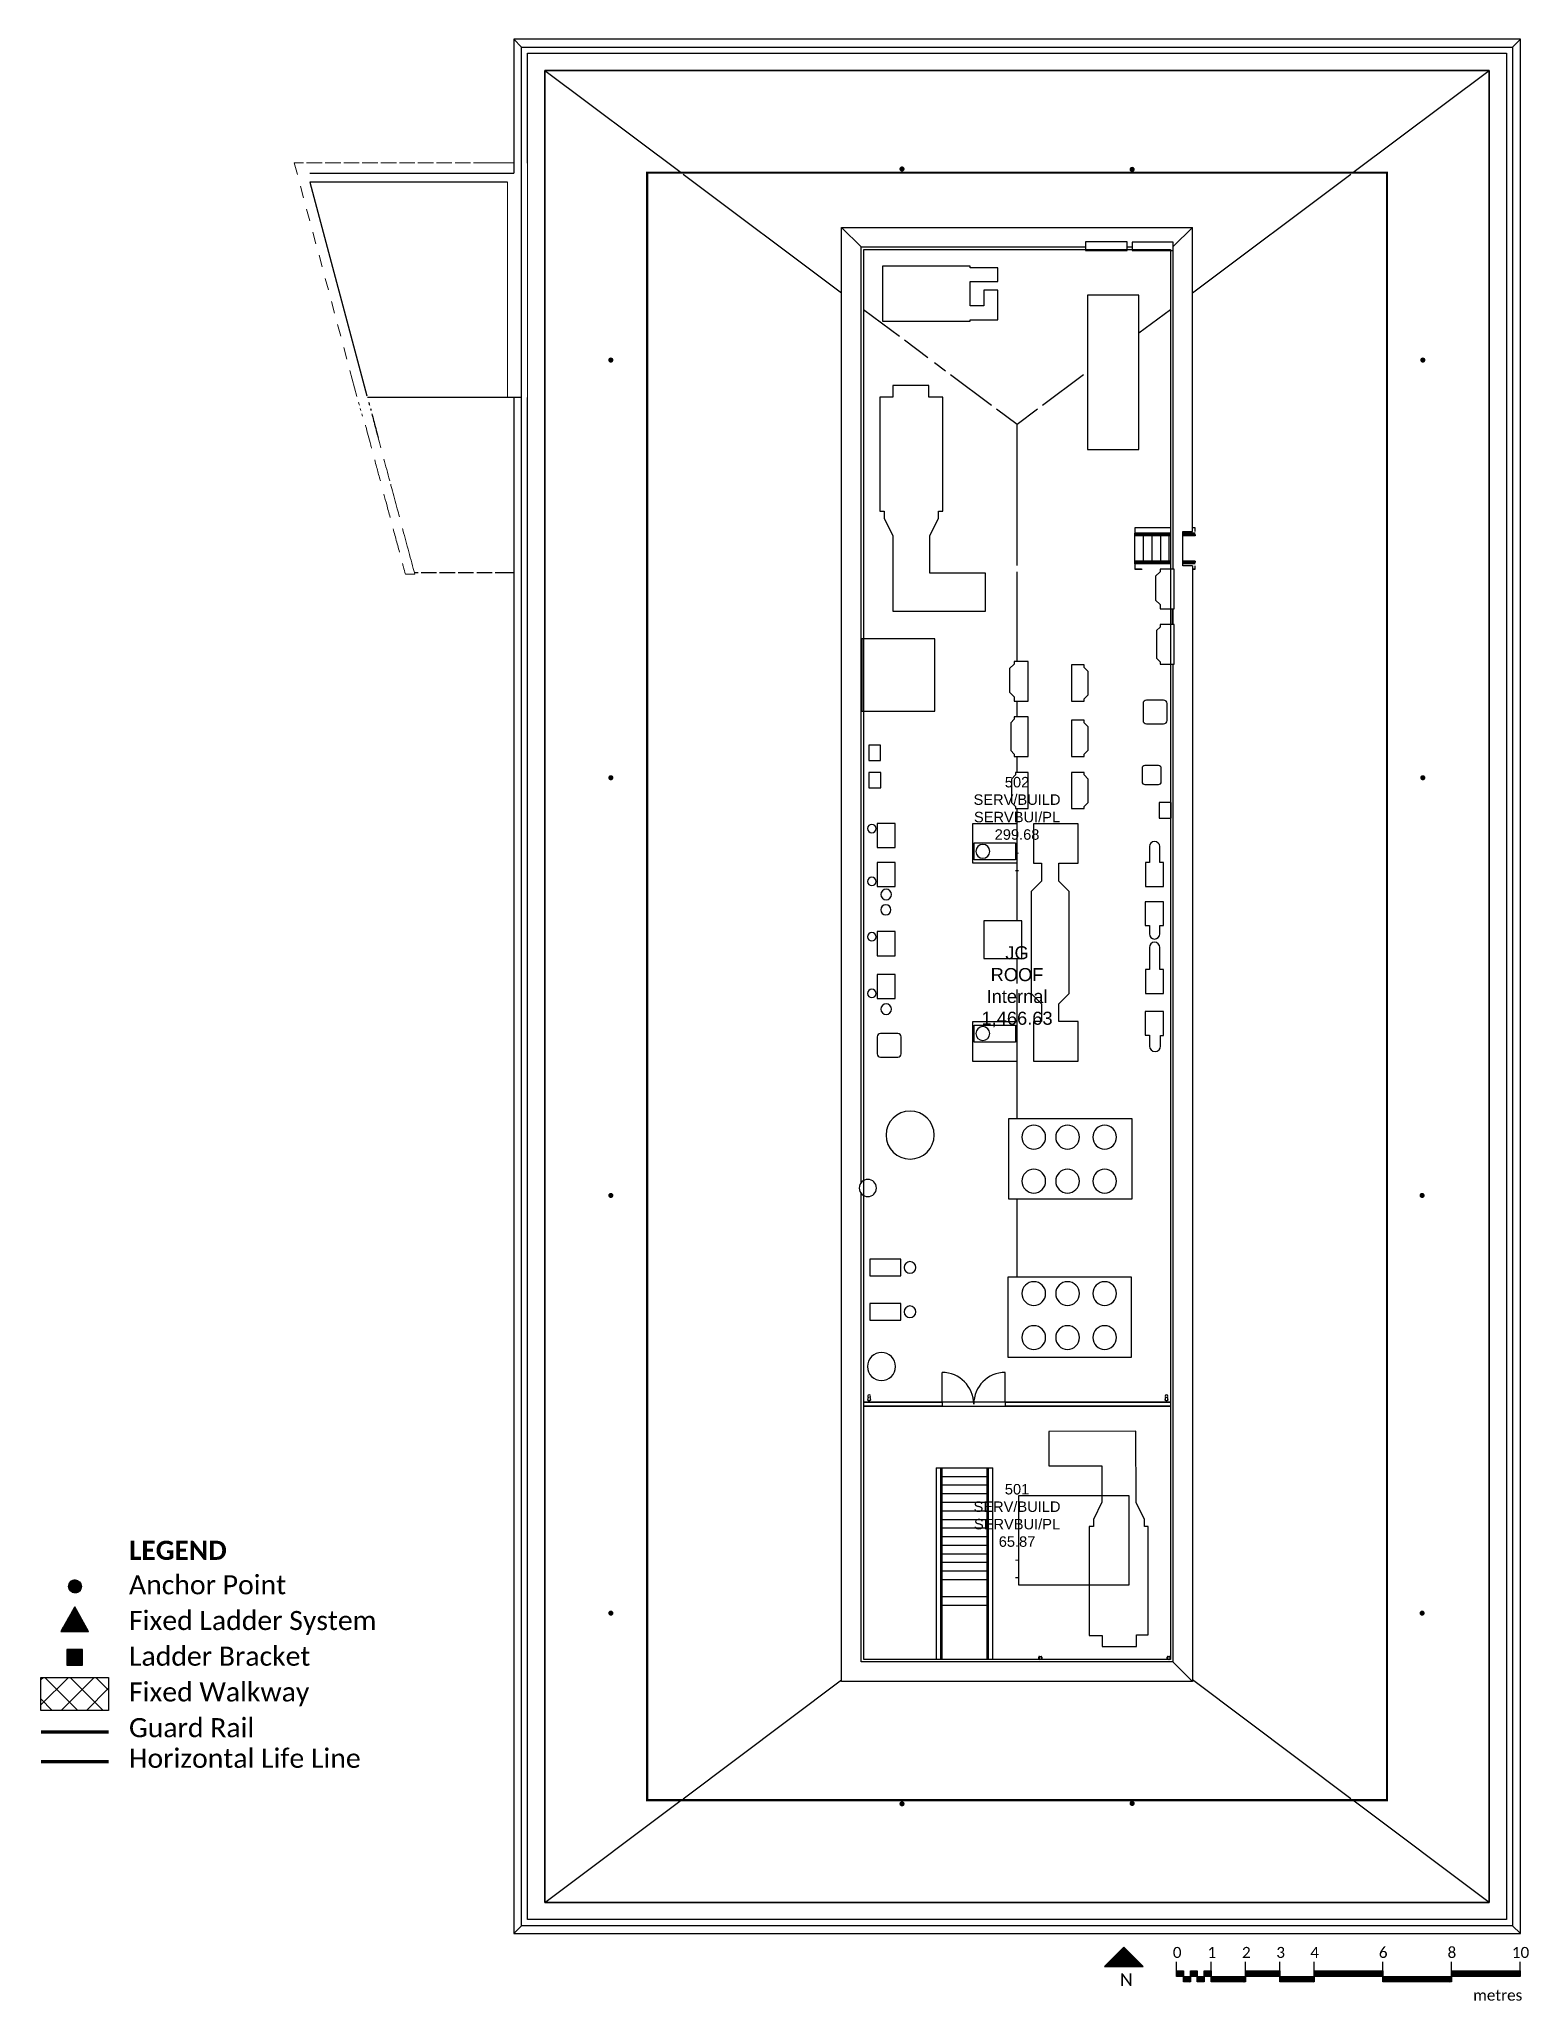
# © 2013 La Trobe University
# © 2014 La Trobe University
# Model space of a CAD drawing. Extents: x 7666 to 51033, y -178 to 56926.
import ezdxf

# ---------------------------------------------------------------- set-up
doc = ezdxf.new("R2010")
doc.units = 0
doc.header["$LTSCALE"] = 2400
doc.header["$MEASUREMENT"] = 0
doc.linetypes.add('ACAD_ISO03W100', pattern=[30, 12, -18])
doc.linetypes.add('DASHED2', pattern=[0.375, 0.25, -0.125])
for name, color, linetype in [('A-Column__Concrete', 7, 'CONTINUOUS'), ('A-Door', 252, 'CONTINUOUS'), ('A-Equipment', 252, 'CONTINUOUS'), ('A-Fall Prev__Fixed Walkway', 255, 'CONTINUOUS'), ('A-Fall Prev__Guard Rail', 170, 'CONTINUOUS'), ('A-Roof', 7, 'CONTINUOUS'), ('A-Scale-North', 7, 'CONTINUOUS'), ('A-Stairs', 7, 'CONTINUOUS'), ('A-Wall__Brick', 7, 'CONTINUOUS'), ('GROS$', 7, 'CONTINUOUS'), ('GROS$TXT', 1, 'CONTINUOUS'), ('RM$', 7, 'CONTINUOUS'), ('RM$TXT', 4, 'CONTINUOUS')]:
    doc.layers.add(name, color=color, linetype=linetype)
for name, color, linetype, true_color in [('A-Fall Prev__Anchor Point', 7, 'CONTINUOUS', 0xff1f1f), ('A-Fall Prev__Fixed Ladder System', 7, 'CONTINUOUS', 0xff1f1f), ('A-Fall Prev__Horizontal Life Line', 7, 'CONTINUOUS', 0xff1f1f), ('A-Fall Prev__Ladder Bracket', 7, 'CONTINUOUS', 0xff1f1f)]:
    doc.layers.add(name, color=color, linetype=linetype, true_color=true_color)
doc.styles.add('Arial', font='arial.ttf')
doc.styles.add('ROMANT', font='ROMANS')

msp = doc.modelspace()

# ---------------------------------------------------------------- texts
at = {"layer": 'A-Roof', "char_height": 555, "attachment_point": 1, "style": 'ROMANT'}
for s, insert, width in [('{\\fCalibri|b1|i0|c0|p34;LEGEND}', (10279, 13213), 4429.62), ('{\\fCalibri|b0|i0|c0|p34;Anchor Point}', (10279, 12209), 6123.81), ('{\\fCalibri|b0|i0|c0|p34;Fixed Ladder System}', (10279, 11169), 7990.29), ('{\\fCalibri|b0|i0|c0|p34;Ladder Bracket}', (10279, 10130), 6123.81), ('{\\fCalibri|b0|i0|c0|p34;Fixed Walkway}', (10279, 9090), 6123.81), ('{\\fCalibri|b0|i0|c0|p34;Guard Rail}', (10279, 8050), 6123.81), ('{\\fCalibri|b0|i0|c0|p34;Horizontal Life Line}', (10279, 7158), 7329.85)]:
    msp.add_mtext(s, dxfattribs=dict(at, insert=insert, width=width))
at = {"layer": 'A-Scale-North', "width": 2953.08, "attachment_point": 1, "style": 'ROMANT'}
for s, insert, char_height in [('{\\fCalibri|b0|i0|c0|p34;0}', (40670, 1389), 320), ('{\\fCalibri|b0|i0|c0|p34;1}', (41678, 1389), 320), ('{\\fCalibri|b0|i0|c0|p34;2}', (42683, 1389), 320), ('{\\fCalibri|b0|i0|c0|p34;3}', (43682, 1389), 320), ('{\\fCalibri|b0|i0|c0|p34;4}', (44672, 1389), 320), ('{\\fCalibri|b0|i0|c0|p34;6}', (46668, 1389), 320), ('{\\fCalibri|b0|i0|c0|p34;8}', (48668, 1389), 320), ('{\\fCalibri|b0|i0|c0|p34;10}', (50540, 1389), 320), ('{\\fCalibri|b0|i0|c0|p34;N}', (39132, 622), 370), ('{\\fCalibri|b0|i0|c0|p34;metres}', (49413, 145), 320)]:
    msp.add_mtext(s, dxfattribs=dict(at, insert=insert, char_height=char_height))
at = {"layer": 'GROS$TXT', "insert": (36134, 28164), "char_height": 381, "attachment_point": 8, "style": 'Arial'}
msp.add_mtext('JG^M^JROOF^M^JInternal^M^J1,466.63^M^J', dxfattribs=at)
at = {"layer": 'RM$TXT', "char_height": 304.8, "attachment_point": 8, "style": 'Arial'}
for s, insert in [('502^M^JSERV/BUILD^M^JSERVBUI/PL^M^J299.68^M^J-^M^J-^M^J', (36134, 32605)), ('501^M^JSERV/BUILD^M^JSERVBUI/PL^M^J65.87^M^J-^M^J-^M^J', (36134, 12021))]:
    msp.add_mtext(s, dxfattribs=dict(at, insert=insert))

# ---------------------------------------------------------------- blocks, each defined once
blk = doc.blocks.new('A$C278014BE')
at = {"layer": 'A-Fall Prev__Ladder Bracket'}
h = blk.add_hatch(dxfattribs=at)
h.set_pattern_fill('ANSI31', color=256)
h.set_pattern_definition([(45, (-21194.39506, -12595.25525), (-0.08838834765, 0.08838834765), [])])
h.paths.add_polyline_path([(300, 300), (0, 300), (0, 0), (300, 0)])
at = {"layer": 'A-Fall Prev__Ladder Bracket', "flags": 128}
blk.add_lwpolyline([(300, 300), (0, 300), (0, 0), (300, 0)], close=True, dxfattribs=at)
blk = doc.blocks.new('A$C44695CB0')
at = {"layer": 'A-Fall Prev__Fixed Ladder System', "linetype": 'Continuous'}
for p, q in [((76, 136), (324, 383)), ((83, 148), (322, 386)), ((90, 160), (320, 389)), ((97, 172), (318, 393)), ((104, 184), (316, 396)), ((111, 196), (314, 399)), ((118, 209), (312, 403)), ((125, 221), (310, 406)), ((131, 233), (308, 410)), ((138, 245), (306, 413)), ((145, 257), (304, 416)), ((152, 269), (302, 420)), ((159, 282), (301, 423)), ((166, 294), (299, 427)), ((173, 306), (297, 430)), ((180, 318), (295, 433)), ((186, 330), (293, 437)), ((193, 343), (291, 440)), ((200, 355), (289, 444)), ((207, 367), (287, 447)), ((214, 379), (285, 450)), ((221, 391), (283, 454)), ((228, 403), (281, 457)), ((235, 416), (280, 461)), ((241, 428), (278, 464)), ((248, 440), (276, 467)), ((255, 452), (274, 471)), ((262, 464), (272, 474)), ((269, 476), (270, 477)), ((1, 2), (345, 345)), ((5, 0), (346, 342)), ((8, 14), (343, 349)), ((10, 0), (348, 338)), ((15, 26), (341, 352)), ((15, 0), (350, 335)), ((21, 0), (352, 332)), ((22, 38), (339, 355)), ((26, 0), (354, 328)), ((28, 50), (337, 359)), ((31, 0), (356, 325)), ((35, 62), (335, 362)), ((36, 0), (358, 322)), ((42, 75), (333, 366)), ((42, 0), (360, 318)), ((47, 0), (362, 315)), ((49, 87), (331, 369)), ((52, 0), (364, 311)), ((56, 99), (329, 372)), ((58, 0), (366, 308)), ((63, 111), (327, 376)), ((63, 0), (368, 305)), ((68, 0), (369, 301)), ((70, 123), (325, 379)), ((74, 0), (371, 298)), ((79, 0), (373, 294)), ((84, 0), (375, 291)), ((89, 0), (377, 288)), ((95, 0), (379, 284)), ((100, 0), (381, 281)), ((105, 0), (383, 277)), ((111, 0), (385, 274)), ((116, 0), (387, 271)), ((121, 0), (389, 267)), ((127, 0), (390, 264)), ((132, 0), (392, 261)), ((137, 0), (394, 257)), ((142, 0), (396, 254)), ((148, 0), (398, 250)), ((153, 0), (400, 247)), ((158, 0), (402, 244)), ((164, 0), (404, 240)), ((169, 0), (406, 237)), ((174, 0), (408, 233)), ((180, 0), (410, 230)), ((185, 0), (412, 227)), ((190, 0), (413, 223)), ((196, 0), (415, 220)), ((201, 0), (417, 216)), ((206, 0), (419, 213)), ((211, 0), (421, 210)), ((217, 0), (423, 206)), ((222, 0), (425, 203)), ((227, 0), (427, 199)), ((233, 0), (429, 196)), ((238, 0), (431, 193)), ((243, 0), (433, 189)), ((249, 0), (434, 186)), ((254, 0), (436, 183)), ((259, 0), (438, 179)), ((264, 0), (440, 176)), ((270, 0), (442, 172)), ((275, 0), (444, 169)), ((280, 0), (446, 166)), ((286, 0), (448, 162)), ((291, 0), (450, 159)), ((296, 0), (452, 155)), ((302, 0), (454, 152)), ((307, 0), (456, 149)), ((312, 0), (457, 145)), ((318, 0), (459, 142)), ((323, 0), (461, 138)), ((328, 0), (463, 135)), ((333, 0), (465, 132)), ((339, 0), (467, 128)), ((344, 0), (469, 125)), ((349, 0), (471, 122)), ((355, 0), (473, 118)), ((360, 0), (475, 115)), ((365, 0), (477, 111)), ((371, 0), (479, 108)), ((376, 0), (480, 105)), ((381, 0), (482, 101)), ((386, 0), (484, 98)), ((392, 0), (486, 94)), ((397, 0), (488, 91)), ((402, 0), (490, 88)), ((408, 0), (492, 84)), ((413, 0), (494, 81)), ((418, 0), (496, 77)), ((424, 0), (498, 74)), ((429, 0), (500, 71)), ((434, 0), (501, 67)), ((439, 0), (503, 64)), ((445, 0), (505, 61)), ((450, 0), (507, 57)), ((455, 0), (509, 54)), ((461, 0), (511, 50)), ((466, 0), (513, 47)), ((471, 0), (515, 44)), ((477, 0), (517, 40)), ((482, 0), (519, 37)), ((487, 0), (521, 33)), ((493, 0), (523, 30)), ((498, 0), (524, 27)), ((503, 0), (526, 23)), ((508, 0), (528, 20)), ((514, 0), (530, 16)), ((519, 0), (532, 13)), ((524, 0), (534, 10)), ((530, 0), (536, 6)), ((535, 0), (538, 3))]:
    blk.add_line(p, q, dxfattribs=at)
at = {"layer": 'A-Fall Prev__Fixed Ladder System', "linetype": 'Continuous', "flags": 128}
blk.add_lwpolyline([(270, 478), (0, 0), (539, 0)], close=True, dxfattribs=at)
blk = doc.blocks.new('A$C2BA27BF3')
at = {"layer": 'A-Fall Prev__Anchor Point', "linetype": 'Continuous'}
for p, q in [((0, 136), (114, 250)), ((0, 136), (114, 250)), ((0, 136), (115, 250)), ((0, 136), (115, 250)), ((0, 135), (115, 250)), ((0, 135), (115, 250)), ((0, 135), (115, 250)), ((0, 135), (115, 250)), ((0, 135), (116, 250)), ((0, 134), (116, 250)), ((0, 134), (116, 250)), ((0, 134), (116, 250)), ((0, 134), (116, 250)), ((0, 134), (117, 250)), ((0, 133), (117, 250)), ((0, 133), (117, 250)), ((0, 133), (117, 250)), ((0, 133), (117, 250)), ((0, 133), (118, 250)), ((0, 133), (118, 250)), ((0, 132), (118, 250)), ((0, 132), (118, 250)), ((0, 132), (118, 250)), ((0, 132), (119, 250)), ((0, 132), (119, 250)), ((0, 131), (119, 250)), ((0, 131), (119, 250)), ((0, 131), (119, 250)), ((0, 131), (119, 250)), ((0, 131), (120, 250)), ((0, 130), (120, 250)), ((0, 130), (120, 250)), ((0, 130), (120, 250)), ((0, 130), (120, 250)), ((0, 130), (121, 250)), ((0, 130), (121, 250)), ((0, 129), (121, 250)), ((0, 129), (121, 250)), ((0, 129), (121, 250)), ((0, 129), (121, 250)), ((0, 129), (122, 250)), ((0, 128), (122, 250)), ((0, 128), (122, 250)), ((0, 128), (122, 250)), ((0, 128), (122, 250)), ((0, 128), (123, 250)), ((0, 128), (123, 250)), ((0, 127), (123, 250)), ((0, 127), (123, 250)), ((0, 127), (123, 250)), ((0, 127), (123, 250)), ((0, 127), (124, 250)), ((0, 126), (124, 250)), ((0, 126), (124, 250)), ((0, 126), (124, 250)), ((0, 126), (124, 250)), ((0, 126), (125, 250)), ((0, 126), (125, 250)), ((0, 125), (125, 250)), ((0, 125), (125, 250)), ((0, 125), (125, 250)), ((0, 125), (125, 250)), ((0, 125), (126, 250)), ((0, 125), (126, 250)), ((0, 124), (126, 250)), ((0, 124), (126, 250)), ((0, 124), (126, 250)), ((0, 124), (126, 250)), ((0, 124), (127, 250)), ((0, 123), (127, 250)), ((0, 123), (127, 250)), ((0, 123), (127, 250)), ((0, 123), (127, 250)), ((0, 123), (128, 250)), ((0, 123), (128, 250)), ((0, 122), (128, 250)), ((0, 122), (128, 250)), ((0, 122), (128, 250)), ((0, 122), (128, 250)), ((0, 122), (129, 250)), ((0, 122), (129, 250)), ((0, 121), (129, 250)), ((0, 121), (129, 250)), ((0, 121), (129, 250)), ((0, 121), (129, 250)), ((0, 121), (130, 250)), ((0, 121), (130, 250)), ((0, 120), (130, 250)), ((0, 120), (130, 250)), ((0, 120), (130, 250)), ((0, 120), (130, 250)), ((0, 120), (131, 250)), ((0, 120), (131, 250)), ((0, 119), (131, 250)), ((0, 119), (131, 250)), ((0, 119), (131, 250)), ((0, 119), (131, 250)), ((0, 119), (132, 250)), ((0, 119), (132, 250)), ((0, 118), (132, 250)), ((0, 118), (132, 250)), ((0, 118), (132, 250)), ((0, 118), (132, 250)), ((0, 118), (133, 250)), ((0, 118), (133, 250)), ((0, 117), (133, 250)), ((0, 117), (133, 250)), ((0, 117), (133, 250)), ((0, 117), (133, 250)), ((0, 117), (134, 250)), ((0, 117), (134, 250)), ((0, 116), (134, 250)), ((0, 116), (134, 250)), ((0, 116), (134, 250)), ((0, 116), (134, 250)), ((0, 116), (135, 250)), ((0, 116), (135, 250)), ((0, 115), (135, 250)), ((0, 115), (135, 250)), ((0, 115), (135, 250)), ((0, 115), (135, 250)), ((0, 115), (136, 250)), ((0, 115), (136, 250)), ((0, 114), (136, 250)), ((0, 114), (136, 250)), ((0, 114), (136, 250)), ((1, 139), (111, 249)), ((1, 139), (111, 250)), ((1, 139), (112, 250)), ((1, 139), (112, 250)), ((1, 138), (112, 250)), ((1, 138), (112, 250)), ((1, 138), (112, 250)), ((1, 138), (113, 250)), ((1, 138), (113, 250)), ((1, 137), (113, 250)), ((1, 137), (113, 250)), ((1, 137), (113, 250)), ((1, 137), (114, 250)), ((1, 137), (114, 250)), ((1, 136), (114, 250)), ((1, 114), (136, 250)), ((1, 114), (137, 250)), ((1, 114), (137, 250)), ((1, 113), (137, 250)), ((1, 113), (137, 250)), ((1, 113), (137, 250)), ((1, 113), (137, 250)), ((1, 113), (138, 250)), ((1, 113), (138, 250)), ((1, 112), (138, 250)), ((1, 112), (138, 250)), ((1, 112), (138, 250)), ((1, 112), (138, 250)), ((1, 112), (138, 250)), ((1, 112), (139, 250)), ((1, 111), (139, 250)), ((1, 111), (139, 250)), ((1, 144), (106, 249)), ((1, 144), (106, 249)), ((1, 144), (106, 249)), ((1, 144), (107, 249)), ((1, 144), (107, 249)), ((1, 143), (107, 249)), ((1, 143), (107, 249)), ((1, 143), (107, 249)), ((1, 143), (108, 249)), ((1, 143), (108, 249)), ((1, 142), (108, 249)), ((1, 142), (108, 249)), ((1, 142), (108, 249)), ((1, 142), (109, 249)), ((1, 142), (109, 249)), ((1, 141), (109, 249)), ((1, 141), (109, 249)), ((1, 141), (109, 249)), ((1, 141), (110, 249)), ((1, 140), (110, 249)), ((1, 140), (110, 249)), ((1, 140), (110, 249)), ((1, 140), (110, 249)), ((1, 140), (111, 249)), ((1, 139), (111, 249)), ((1, 139), (111, 249)), ((1, 111), (139, 249)), ((1, 111), (139, 249)), ((1, 111), (139, 249)), ((1, 111), (140, 249)), ((1, 111), (140, 249)), ((1, 110), (140, 249)), ((1, 110), (140, 249)), ((1, 110), (140, 249)), ((1, 110), (140, 249)), ((1, 110), (141, 249)), ((1, 110), (141, 249)), ((1, 109), (141, 249)), ((1, 109), (141, 249)), ((1, 109), (141, 249)), ((1, 109), (141, 249)), ((1, 109), (141, 249)), ((1, 109), (142, 249)), ((1, 108), (142, 249)), ((1, 108), (142, 249)), ((1, 108), (142, 249)), ((1, 108), (142, 249)), ((1, 108), (142, 249)), ((1, 108), (143, 249)), ((1, 108), (143, 249)), ((1, 107), (143, 249)), ((1, 107), (143, 249)), ((1, 107), (143, 249)), ((1, 107), (143, 249)), ((1, 107), (143, 249)), ((1, 107), (144, 249)), ((1, 106), (144, 249)), ((1, 106), (144, 249)), ((1, 106), (144, 249)), ((1, 106), (144, 249)), ((1, 106), (144, 249)), ((2, 146), (104, 249)), ((2, 146), (104, 249)), ((2, 146), (105, 249)), ((2, 145), (105, 249)), ((2, 145), (105, 249)), ((2, 145), (105, 249)), ((2, 145), (105, 249)), ((2, 145), (106, 249)), ((2, 106), (145, 249)), ((2, 106), (145, 249)), ((2, 105), (145, 249)), ((2, 105), (145, 249)), ((2, 105), (145, 249)), ((2, 105), (145, 249)), ((2, 105), (145, 249)), ((2, 105), (146, 249)), ((2, 104), (146, 249)), ((2, 104), (146, 249)), ((2, 104), (146, 249)), ((2, 150), (100, 248)), ((2, 150), (101, 248)), ((2, 150), (101, 248)), ((2, 149), (101, 248)), ((2, 149), (101, 248)), ((2, 149), (101, 248)), ((2, 149), (102, 248)), ((2, 148), (102, 248)), ((2, 148), (102, 248)), ((2, 148), (102, 248)), ((2, 148), (102, 248)), ((2, 148), (103, 248)), ((2, 147), (103, 248)), ((2, 147), (103, 248)), ((2, 147), (103, 248)), ((2, 147), (104, 248)), ((2, 147), (104, 248)), ((2, 146), (104, 248)), ((2, 104), (146, 248)), ((2, 104), (146, 248)), ((2, 104), (147, 248)), ((2, 104), (147, 248)), ((2, 103), (147, 248)), ((2, 103), (147, 248)), ((2, 103), (147, 248)), ((2, 103), (147, 248)), ((2, 103), (147, 248)), ((2, 103), (148, 248)), ((2, 103), (148, 248)), ((2, 102), (148, 248)), ((2, 102), (148, 248)), ((2, 102), (148, 248)), ((2, 102), (148, 248)), ((2, 102), (148, 248)), ((2, 102), (149, 248)), ((2, 102), (149, 248)), ((2, 101), (149, 248)), ((2, 101), (149, 248)), ((2, 101), (149, 248)), ((2, 101), (149, 248)), ((2, 101), (150, 248)), ((2, 101), (150, 248)), ((2, 100), (150, 248)), ((2, 100), (150, 248)), ((3, 151), (99, 247)), ((3, 151), (99, 248)), ((3, 151), (99, 248)), ((3, 151), (100, 248)), ((3, 150), (100, 248)), ((3, 150), (100, 248)), ((3, 100), (150, 248)), ((3, 100), (150, 248)), ((3, 100), (150, 248)), ((3, 100), (151, 248)), ((3, 100), (151, 248)), ((3, 99), (151, 248)), ((3, 99), (151, 248)), ((3, 99), (151, 248)), ((3, 99), (151, 248)), ((3, 154), (96, 247)), ((3, 154), (96, 247)), ((3, 154), (96, 247)), ((3, 154), (97, 247)), ((3, 153), (97, 247)), ((3, 153), (97, 247)), ((3, 153), (97, 247)), ((3, 153), (98, 247)), ((3, 152), (98, 247)), ((3, 152), (98, 247)), ((3, 152), (98, 247)), ((3, 152), (98, 247)), ((3, 152), (99, 247)), ((3, 99), (151, 247)), ((3, 99), (152, 247)), ((3, 99), (152, 247)), ((3, 98), (152, 247)), ((3, 98), (152, 247)), ((3, 98), (152, 247)), ((3, 98), (152, 247)), ((3, 98), (152, 247)), ((3, 98), (153, 247)), ((3, 98), (153, 247)), ((3, 97), (153, 247)), ((3, 97), (153, 247)), ((3, 97), (153, 247)), ((3, 97), (153, 247)), ((3, 97), (153, 247)), ((3, 97), (154, 247)), ((3, 97), (154, 247)), ((3, 96), (154, 247)), ((3, 96), (154, 247)), ((3, 96), (154, 247)), ((3, 96), (154, 247)), ((3, 96), (154, 247)), ((4, 155), (95, 247)), ((4, 155), (95, 247)), ((4, 155), (95, 247)), ((4, 155), (96, 247)), ((4, 155), (96, 247)), ((4, 96), (155, 247)), ((4, 96), (155, 247)), ((4, 95), (155, 247)), ((4, 95), (155, 247)), ((4, 95), (155, 247)), ((4, 95), (155, 247)), ((4, 95), (155, 247)), ((4, 95), (156, 247)), ((4, 158), (92, 246)), ((4, 158), (92, 246)), ((4, 158), (92, 246)), ((4, 158), (93, 246)), ((4, 157), (93, 246)), ((4, 157), (93, 246)), ((4, 157), (93, 246)), ((4, 157), (94, 246)), ((4, 156), (94, 246)), ((4, 156), (94, 246)), ((4, 156), (94, 246)), ((4, 156), (95, 246)), ((4, 95), (156, 246)), ((4, 94), (156, 246)), ((4, 94), (156, 246)), ((4, 94), (156, 246)), ((4, 94), (156, 246)), ((4, 94), (156, 246)), ((4, 94), (157, 246)), ((4, 94), (157, 246)), ((4, 93), (157, 246)), ((4, 93), (157, 246)), ((4, 93), (157, 246)), ((4, 93), (157, 246)), ((4, 93), (157, 246)), ((4, 93), (158, 246)), ((4, 93), (158, 246)), ((4, 92), (158, 246)), ((4, 92), (158, 246)), ((4, 92), (158, 246)), ((4, 92), (158, 246)), ((4, 92), (158, 246)), ((5, 159), (91, 246)), ((5, 159), (91, 246)), ((5, 159), (91, 246)), ((5, 159), (92, 246)), ((5, 92), (159, 246)), ((5, 92), (159, 246)), ((5, 91), (159, 246)), ((5, 91), (159, 246)), ((5, 91), (159, 246)), ((5, 91), (159, 246)), ((5, 91), (159, 246)), ((5, 162), (89, 245)), ((5, 161), (89, 245)), ((5, 161), (89, 245)), ((5, 161), (89, 245)), ((5, 161), (90, 245)), ((5, 160), (90, 245)), ((5, 160), (90, 245)), ((5, 160), (90, 245)), ((5, 160), (91, 245)), ((5, 91), (159, 245)), ((5, 91), (160, 245)), ((5, 91), (160, 245)), ((5, 90), (160, 245)), ((5, 90), (160, 245)), ((5, 90), (160, 245)), ((5, 90), (160, 245)), ((5, 90), (160, 245)), ((5, 90), (161, 245)), ((5, 90), (161, 245)), ((5, 89), (161, 245)), ((5, 89), (161, 245)), ((5, 89), (161, 245)), ((5, 89), (161, 245)), ((5, 89), (161, 245)), ((5, 89), (162, 245)), ((5, 89), (162, 245)), ((5, 88), (162, 245)), ((6, 163), (88, 245)), ((6, 162), (88, 245)), ((6, 162), (88, 245)), ((6, 162), (88, 245)), ((6, 88), (162, 245)), ((6, 88), (162, 245)), ((6, 88), (162, 245)), ((6, 88), (162, 245)), ((6, 88), (162, 245)), ((6, 88), (163, 245)), ((6, 165), (86, 244)), ((6, 164), (86, 244)), ((6, 164), (86, 244)), ((6, 164), (86, 244)), ((6, 164), (87, 244)), ((6, 163), (87, 244)), ((6, 163), (87, 244)), ((6, 163), (87, 244)), ((6, 88), (163, 244)), ((6, 87), (163, 244)), ((6, 87), (163, 244)), ((6, 87), (163, 244)), ((6, 87), (163, 244)), ((6, 87), (163, 244)), ((6, 87), (164, 244)), ((6, 87), (164, 244)), ((6, 86), (164, 244)), ((6, 86), (164, 244)), ((6, 86), (164, 244)), ((6, 86), (164, 244)), ((6, 86), (164, 244)), ((6, 86), (164, 244)), ((6, 86), (165, 244)), ((6, 86), (165, 244)), ((6, 85), (165, 244)), ((7, 166), (85, 244)), ((7, 165), (85, 244)), ((7, 165), (85, 244)), ((7, 85), (165, 244)), ((7, 85), (165, 244)), ((7, 85), (165, 244)), ((7, 85), (165, 244)), ((7, 85), (166, 244)), ((7, 85), (166, 244)), ((7, 168), (83, 243)), ((7, 167), (83, 243)), ((7, 167), (83, 243)), ((7, 167), (83, 243)), ((7, 167), (84, 243)), ((7, 166), (84, 243)), ((7, 166), (84, 243)), ((7, 166), (84, 243)), ((7, 84), (166, 243)), ((7, 84), (166, 243)), ((7, 84), (166, 243)), ((7, 84), (166, 243)), ((7, 84), (166, 243)), ((7, 84), (166, 243)), ((7, 84), (167, 243)), ((7, 84), (167, 243)), ((7, 83), (167, 243)), ((7, 83), (167, 243)), ((7, 83), (167, 243)), ((7, 83), (167, 243)), ((7, 83), (167, 243)), ((7, 83), (168, 243)), ((7, 83), (168, 243)), ((7, 83), (168, 243)), ((8, 169), (82, 243)), ((8, 168), (82, 243)), ((8, 168), (82, 243)), ((8, 82), (168, 243)), ((8, 82), (168, 243)), ((8, 82), (168, 243)), ((8, 82), (168, 243)), ((8, 82), (168, 243)), ((8, 82), (169, 243)), ((8, 170), (80, 242)), ((8, 170), (80, 242)), ((8, 170), (81, 242)), ((8, 169), (81, 242)), ((8, 169), (81, 242)), ((8, 169), (81, 242)), ((8, 82), (169, 242)), ((8, 81), (169, 242)), ((8, 81), (169, 242)), ((8, 81), (169, 242)), ((8, 81), (169, 242)), ((8, 81), (169, 242)), ((8, 81), (169, 242)), ((8, 81), (170, 242)), ((8, 81), (170, 242)), ((8, 80), (170, 242)), ((8, 80), (170, 242)), ((8, 80), (170, 242)), ((8, 80), (170, 242)), ((8, 80), (170, 242)), ((8, 80), (170, 242)), ((9, 171), (79, 242)), ((9, 171), (79, 242)), ((9, 171), (80, 242)), ((9, 80), (171, 242)), ((9, 80), (171, 242)), ((9, 79), (171, 242)), ((9, 79), (171, 242)), ((9, 79), (171, 242)), ((9, 173), (77, 241)), ((9, 173), (78, 241)), ((9, 172), (78, 241)), ((9, 172), (78, 241)), ((9, 172), (79, 241)), ((9, 171), (79, 241)), ((9, 79), (171, 241)), ((9, 79), (171, 241)), ((9, 79), (171, 241)), ((9, 79), (172, 241)), ((9, 79), (172, 241)), ((9, 78), (172, 241)), ((9, 78), (172, 241)), ((9, 78), (172, 241)), ((9, 78), (172, 241)), ((9, 78), (172, 241)), ((9, 78), (172, 241)), ((9, 78), (173, 241)), ((9, 78), (173, 241)), ((9, 77), (173, 241)), ((10, 173), (77, 241)), ((10, 173), (77, 241)), ((10, 77), (173, 241)), ((10, 77), (173, 241)), ((10, 77), (173, 241)), ((10, 77), (173, 241)), ((10, 77), (173, 241)), ((10, 77), (174, 241)), ((10, 175), (75, 240)), ((10, 175), (76, 240)), ((10, 174), (76, 240)), ((10, 174), (76, 240)), ((10, 174), (76, 240)), ((10, 77), (174, 240)), ((10, 76), (174, 240)), ((10, 76), (174, 240)), ((10, 76), (174, 240)), ((10, 76), (174, 240)), ((10, 76), (174, 240)), ((10, 76), (174, 240)), ((10, 76), (175, 240)), ((10, 76), (175, 240)), ((10, 75), (175, 240)), ((10, 75), (175, 240)), ((10, 75), (175, 240)), ((10, 75), (175, 240)), ((11, 176), (75, 240)), ((11, 175), (75, 240)), ((11, 75), (175, 240)), ((11, 75), (175, 240)), ((11, 75), (176, 240)), ((11, 75), (176, 240)), ((11, 74), (176, 240)), ((11, 177), (73, 239)), ((11, 177), (73, 239)), ((11, 177), (74, 239)), ((11, 176), (74, 239)), ((11, 176), (74, 239)), ((11, 74), (176, 239)), ((11, 74), (176, 239)), ((11, 74), (176, 239)), ((11, 74), (176, 239)), ((11, 74), (176, 239)), ((11, 74), (177, 239)), ((11, 74), (177, 239)), ((11, 73), (177, 239)), ((11, 73), (177, 239)), ((11, 73), (177, 239)), ((11, 73), (177, 239)), ((11, 73), (177, 239)), ((11, 73), (177, 239)), ((11, 73), (178, 239)), ((12, 178), (72, 239)), ((12, 178), (73, 239)), ((12, 73), (178, 239)), ((12, 72), (178, 239)), ((12, 72), (178, 239)), ((12, 72), (178, 239)), ((12, 72), (178, 239)), ((12, 180), (71, 238)), ((12, 179), (71, 238)), ((12, 179), (71, 238)), ((12, 179), (72, 238)), ((12, 178), (72, 238)), ((12, 72), (178, 238)), ((12, 72), (178, 238)), ((12, 72), (179, 238)), ((12, 72), (179, 238)), ((12, 72), (179, 238)), ((12, 71), (179, 238)), ((12, 71), (179, 238)), ((12, 71), (179, 238)), ((12, 71), (179, 238)), ((12, 71), (179, 238)), ((12, 71), (179, 238)), ((12, 71), (180, 238)), ((13, 180), (70, 238)), ((13, 71), (180, 238)), ((13, 70), (180, 238)), ((13, 70), (180, 238)), ((13, 70), (180, 238)), ((13, 70), (180, 238)), ((13, 181), (69, 237)), ((13, 181), (69, 237)), ((13, 181), (70, 237)), ((13, 180), (70, 237)), ((13, 70), (180, 237)), ((13, 70), (180, 237)), ((13, 70), (181, 237)), ((13, 70), (181, 237)), ((13, 70), (181, 237)), ((13, 69), (181, 237)), ((13, 69), (181, 237)), ((13, 69), (181, 237)), ((13, 69), (181, 237)), ((13, 69), (181, 237)), ((13, 69), (181, 237)), ((13, 69), (182, 237)), ((14, 182), (68, 237)), ((14, 182), (69, 237)), ((14, 69), (182, 237)), ((14, 68), (182, 237)), ((14, 68), (182, 237)), ((14, 68), (182, 237)), ((14, 68), (182, 237)), ((14, 184), (67, 236)), ((14, 183), (67, 236)), ((14, 183), (67, 236)), ((14, 182), (68, 236)), ((14, 68), (182, 236)), ((14, 68), (182, 236)), ((14, 68), (183, 236)), ((14, 68), (183, 236)), ((14, 68), (183, 236)), ((14, 67), (183, 236)), ((14, 67), (183, 236)), ((14, 67), (183, 236)), ((14, 67), (183, 236)), ((14, 67), (183, 236)), ((14, 67), (183, 236)), ((14, 67), (184, 236)), ((15, 184), (66, 236)), ((15, 67), (184, 236)), ((15, 66), (184, 236)), ((15, 66), (184, 236)), ((15, 66), (184, 236)), ((15, 185), (65, 235)), ((15, 185), (65, 235)), ((15, 185), (66, 235)), ((15, 184), (66, 235)), ((15, 66), (184, 235)), ((15, 66), (184, 235)), ((15, 66), (184, 235)), ((15, 66), (184, 235)), ((15, 66), (185, 235)), ((15, 66), (185, 235)), ((15, 65), (185, 235)), ((15, 65), (185, 235)), ((15, 65), (185, 235)), ((15, 65), (185, 235)), ((15, 65), (185, 235)), ((15, 65), (185, 235)), ((16, 186), (64, 235)), ((16, 65), (186, 235)), ((16, 65), (186, 235)), ((16, 65), (186, 235)), ((16, 64), (186, 235)), ((16, 187), (63, 234)), ((16, 187), (64, 234)), ((16, 186), (64, 234)), ((16, 64), (186, 234)), ((16, 64), (186, 234)), ((16, 64), (186, 234)), ((16, 64), (186, 234)), ((16, 64), (186, 234)), ((16, 64), (187, 234)), ((16, 64), (187, 234)), ((16, 64), (187, 234)), ((16, 63), (187, 234)), ((16, 63), (187, 234)), ((16, 63), (187, 234)), ((16, 63), (187, 234)), ((17, 187), (63, 234)), ((17, 63), (187, 234)), ((17, 63), (187, 234)), ((17, 63), (188, 234)), ((17, 63), (188, 234)), ((17, 189), (62, 233)), ((17, 188), (62, 233)), ((17, 188), (62, 233)), ((17, 62), (188, 233)), ((17, 62), (188, 233)), ((17, 62), (188, 233)), ((17, 62), (188, 233)), ((17, 62), (188, 233)), ((17, 62), (188, 233)), ((17, 62), (188, 233)), ((17, 62), (189, 233)), ((17, 62), (189, 233)), ((17, 61), (189, 233)), ((17, 61), (189, 233)), ((18, 189), (61, 233)), ((18, 61), (189, 233)), ((18, 61), (189, 233)), ((18, 61), (189, 233)), ((18, 61), (189, 233)), ((18, 191), (60, 232)), ((18, 190), (60, 232)), ((18, 190), (61, 232)), ((18, 61), (189, 232)), ((18, 61), (190, 232)), ((18, 61), (190, 232)), ((18, 60), (190, 232)), ((18, 60), (190, 232)), ((18, 60), (190, 232)), ((18, 60), (190, 232)), ((18, 60), (190, 232)), ((18, 60), (190, 232)), ((18, 60), (190, 232)), ((18, 60), (191, 232)), ((19, 191), (59, 232)), ((19, 60), (191, 232)), ((19, 60), (191, 232)), ((19, 59), (191, 232)), ((19, 59), (191, 232)), ((19, 192), (58, 231)), ((19, 191), (59, 231)), ((19, 59), (191, 231)), ((19, 59), (191, 231)), ((19, 59), (191, 231)), ((19, 59), (191, 231)), ((19, 59), (192, 231)), ((19, 59), (192, 231)), ((19, 59), (192, 231)), ((19, 58), (192, 231)), ((19, 58), (192, 231)), ((19, 58), (192, 231)), ((19, 58), (192, 231)), ((20, 192), (58, 231)), ((20, 58), (192, 231)), ((20, 58), (192, 231)), ((20, 58), (193, 231)), ((20, 58), (193, 231)), ((20, 193), (57, 230)), ((20, 193), (57, 230)), ((20, 58), (193, 230)), ((20, 57), (193, 230)), ((20, 57), (193, 230)), ((20, 57), (193, 230)), ((20, 57), (193, 230)), ((20, 57), (193, 230)), ((20, 57), (193, 230)), ((20, 57), (193, 230)), ((20, 57), (194, 230)), ((20, 57), (194, 230)), ((21, 194), (56, 230)), ((21, 56), (194, 230)), ((21, 56), (194, 230)), ((21, 56), (194, 230)), ((21, 56), (194, 230)), ((21, 195), (55, 229)), ((21, 194), (56, 229)), ((21, 56), (194, 229)), ((21, 56), (194, 229)), ((21, 56), (194, 229)), ((21, 56), (195, 229)), ((21, 56), (195, 229)), ((21, 56), (195, 229)), ((21, 55), (195, 229)), ((21, 55), (195, 229)), ((21, 55), (195, 229)), ((21, 55), (195, 229)), ((22, 195), (55, 229)), ((21, 55), (195, 229)), ((22, 55), (195, 229)), ((22, 55), (195, 229)), ((22, 55), (196, 229)), ((22, 197), (54, 228)), ((22, 196), (54, 228)), ((22, 55), (196, 228)), ((22, 54), (196, 228)), ((22, 54), (196, 228)), ((22, 54), (196, 228)), ((22, 54), (196, 228)), ((22, 54), (196, 228)), ((22, 54), (196, 228)), ((22, 54), (196, 228)), ((22, 54), (197, 228)), ((22, 54), (197, 228)), ((23, 54), (197, 228)), ((23, 53), (197, 228)), ((23, 53), (197, 228)), ((23, 53), (197, 228)), ((23, 198), (52, 227)), ((23, 197), (53, 227)), ((23, 53), (197, 227)), ((23, 53), (197, 227)), ((23, 53), (197, 227)), ((23, 53), (197, 227)), ((23, 53), (198, 227)), ((23, 53), (198, 227)), ((23, 52), (198, 227)), ((23, 52), (198, 227)), ((23, 52), (198, 227)), ((23, 52), (198, 227)), ((24, 198), (52, 227)), ((24, 52), (198, 227)), ((24, 52), (198, 227)), ((24, 52), (198, 227)), ((24, 52), (199, 227)), ((24, 199), (51, 226)), ((24, 52), (199, 226)), ((24, 52), (199, 226)), ((24, 51), (199, 226)), ((24, 51), (199, 226)), ((24, 51), (199, 226)), ((24, 51), (199, 226)), ((24, 51), (199, 226)), ((24, 51), (199, 226)), ((24, 51), (199, 226)), ((25, 200), (50, 226)), ((25, 51), (200, 226)), ((25, 51), (200, 226)), ((25, 51), (200, 226)), ((25, 50), (200, 226)), ((25, 200), (50, 225)), ((25, 50), (200, 225)), ((25, 50), (200, 225)), ((25, 50), (200, 225)), ((25, 50), (200, 225)), ((25, 50), (200, 225)), ((25, 50), (200, 225)), ((25, 50), (201, 225)), ((25, 50), (201, 225)), ((25, 50), (201, 225)), ((25, 49), (201, 225)), ((26, 49), (201, 225)), ((26, 49), (201, 225)), ((26, 49), (201, 225)), ((26, 202), (48, 224)), ((26, 201), (49, 224)), ((26, 49), (201, 224)), ((26, 49), (201, 224)), ((26, 49), (201, 224)), ((26, 49), (202, 224)), ((26, 49), (202, 224)), ((26, 49), (202, 224)), ((26, 48), (202, 224)), ((26, 48), (202, 224)), ((26, 48), (202, 224)), ((26, 48), (202, 224)), ((27, 48), (202, 224)), ((27, 48), (202, 224)), ((27, 48), (202, 224)), ((27, 203), (47, 223)), ((27, 48), (203, 223)), ((27, 48), (203, 223)), ((27, 48), (203, 223)), ((27, 47), (203, 223)), ((27, 47), (203, 223)), ((27, 47), (203, 223)), ((27, 47), (203, 223)), ((27, 47), (203, 223)), ((27, 47), (203, 223)), ((28, 204), (47, 223)), ((28, 47), (203, 223)), ((28, 47), (204, 223)), ((28, 47), (204, 223)), ((28, 47), (204, 223)), ((28, 46), (204, 222)), ((28, 46), (204, 222)), ((28, 46), (204, 222)), ((28, 46), (204, 222)), ((28, 46), (204, 222)), ((28, 46), (204, 222)), ((28, 46), (204, 222)), ((28, 46), (204, 222)), ((28, 46), (205, 222)), ((29, 205), (46, 222)), ((29, 46), (205, 222)), ((29, 45), (205, 222)), ((29, 45), (205, 222)), ((29, 45), (205, 222)), ((29, 206), (45, 221)), ((29, 45), (205, 221)), ((29, 45), (205, 221)), ((29, 45), (205, 221)), ((29, 45), (205, 221)), ((29, 45), (205, 221)), ((29, 45), (206, 221)), ((29, 45), (206, 221)), ((29, 45), (206, 221)), ((30, 44), (206, 221)), ((30, 44), (206, 221)), ((30, 44), (206, 221)), ((30, 44), (206, 221)), ((30, 207), (43, 220)), ((30, 44), (206, 220)), ((30, 44), (206, 220)), ((30, 44), (206, 220)), ((30, 44), (207, 220)), ((30, 44), (207, 220)), ((30, 44), (207, 220)), ((30, 43), (207, 220)), ((30, 43), (207, 220)), ((30, 43), (207, 220)), ((31, 43), (207, 220)), ((31, 43), (207, 220)), ((31, 43), (207, 220)), ((31, 43), (207, 219)), ((31, 43), (207, 219)), ((31, 43), (208, 219)), ((31, 43), (208, 219)), ((31, 43), (208, 219)), ((31, 42), (208, 219)), ((31, 42), (208, 219)), ((31, 42), (208, 219)), ((31, 42), (208, 219)), ((32, 208), (42, 219)), ((32, 42), (208, 219)), ((32, 42), (208, 219)), ((32, 42), (208, 219)), ((32, 42), (209, 218)), ((32, 42), (209, 218)), ((32, 42), (209, 218)), ((32, 42), (209, 218)), ((32, 41), (209, 218)), ((32, 41), (209, 218)), ((32, 41), (209, 218)), ((32, 41), (209, 218)), ((32, 41), (209, 218)), ((33, 41), (209, 218)), ((33, 41), (209, 218)), ((33, 41), (210, 218)), ((33, 210), (40, 217)), ((33, 41), (210, 217)), ((33, 41), (210, 217)), ((33, 40), (210, 217)), ((33, 40), (210, 217)), ((33, 40), (210, 217)), ((33, 40), (210, 217)), ((33, 40), (210, 217)), ((33, 40), (210, 217)), ((33, 40), (210, 217)), ((34, 40), (210, 217)), ((34, 40), (211, 217)), ((34, 40), (211, 217)), ((34, 40), (211, 216)), ((34, 39), (211, 216)), ((34, 39), (211, 216)), ((34, 39), (211, 216)), ((34, 39), (211, 216)), ((34, 39), (211, 216)), ((34, 39), (211, 216)), ((34, 39), (211, 216)), ((35, 39), (211, 216)), ((35, 39), (212, 216)), ((35, 39), (212, 216)), ((35, 39), (212, 216)), ((35, 38), (212, 215)), ((35, 38), (212, 215)), ((35, 38), (212, 215)), ((35, 38), (212, 215)), ((35, 38), (212, 215)), ((35, 38), (212, 215)), ((35, 38), (212, 215)), ((35, 38), (212, 215)), ((36, 38), (213, 215)), ((36, 38), (213, 215)), ((36, 38), (213, 215)), ((36, 37), (213, 214)), ((36, 37), (213, 214)), ((36, 37), (213, 214)), ((36, 37), (213, 214)), ((36, 37), (213, 214)), ((36, 37), (213, 214)), ((36, 37), (213, 214)), ((36, 37), (213, 214)), ((37, 37), (214, 214)), ((37, 37), (214, 214)), ((37, 37), (214, 214)), ((37, 37), (214, 213)), ((37, 36), (214, 213)), ((37, 36), (214, 213)), ((37, 36), (214, 213)), ((37, 36), (214, 213)), ((37, 36), (214, 213)), ((37, 36), (214, 213)), ((37, 36), (214, 213)), ((38, 36), (214, 213)), ((38, 36), (215, 213)), ((38, 36), (215, 213)), ((38, 36), (215, 213)), ((38, 35), (215, 212)), ((38, 35), (215, 212)), ((38, 35), (215, 212)), ((38, 35), (215, 212)), ((38, 35), (215, 212)), ((38, 35), (215, 212)), ((38, 35), (215, 212)), ((38, 35), (215, 212)), ((39, 35), (216, 212)), ((39, 35), (216, 212)), ((39, 35), (216, 212)), ((39, 35), (216, 211)), ((39, 34), (216, 211)), ((39, 34), (216, 211)), ((39, 34), (216, 211)), ((39, 34), (216, 211)), ((39, 34), (216, 211)), ((39, 34), (216, 211)), ((39, 34), (216, 211)), ((40, 34), (216, 211)), ((40, 34), (217, 211)), ((40, 34), (217, 211)), ((40, 34), (217, 210)), ((40, 33), (217, 210)), ((40, 33), (217, 210)), ((40, 33), (217, 210)), ((40, 33), (217, 210)), ((40, 33), (217, 210)), ((40, 33), (217, 210)), ((40, 33), (217, 210)), ((41, 33), (217, 210)), ((41, 33), (217, 210)), ((41, 33), (218, 210)), ((41, 33), (218, 209)), ((41, 33), (218, 209)), ((41, 32), (218, 209)), ((41, 32), (218, 209)), ((41, 32), (218, 209)), ((41, 32), (218, 209)), ((41, 32), (218, 209)), ((42, 32), (218, 209)), ((42, 32), (218, 209)), ((42, 32), (218, 209)), ((42, 32), (218, 208)), ((42, 32), (219, 208)), ((42, 32), (219, 208)), ((42, 32), (219, 208)), ((42, 31), (219, 208)), ((42, 31), (219, 208)), ((42, 31), (219, 208)), ((42, 31), (219, 208)), ((43, 31), (219, 208)), ((43, 31), (219, 208)), ((43, 31), (219, 208)), ((43, 31), (219, 207)), ((43, 31), (219, 207)), ((43, 31), (220, 207)), ((43, 31), (220, 207)), ((43, 31), (220, 207)), ((43, 30), (220, 207)), ((43, 30), (220, 207)), ((43, 30), (220, 207)), ((44, 30), (220, 207)), ((44, 30), (220, 207)), ((44, 30), (220, 207)), ((44, 30), (220, 206)), ((44, 30), (220, 206)), ((44, 30), (220, 206)), ((44, 30), (221, 206)), ((44, 30), (221, 206)), ((44, 30), (221, 206)), ((44, 29), (221, 206)), ((45, 29), (221, 206)), ((45, 29), (221, 206)), ((45, 29), (221, 206)), ((45, 29), (221, 205)), ((45, 29), (221, 205)), ((45, 29), (221, 205)), ((45, 29), (221, 205)), ((45, 29), (221, 205)), ((45, 29), (222, 205)), ((45, 29), (222, 205)), ((45, 29), (222, 205)), ((46, 29), (222, 205)), ((46, 28), (222, 205)), ((46, 28), (222, 204)), ((46, 28), (222, 204)), ((46, 28), (222, 204)), ((46, 28), (222, 204)), ((46, 28), (222, 204)), ((46, 28), (222, 204)), ((46, 28), (222, 204)), ((46, 28), (222, 204)), ((47, 28), (223, 204)), ((47, 28), (223, 204)), ((47, 28), (223, 204)), ((47, 28), (223, 203)), ((47, 27), (223, 203)), ((47, 27), (223, 203)), ((47, 27), (223, 203)), ((47, 27), (223, 203)), ((47, 27), (223, 203)), ((47, 27), (223, 203)), ((48, 27), (223, 203)), ((48, 27), (223, 203)), ((48, 27), (223, 203)), ((48, 27), (224, 202)), ((48, 27), (224, 202)), ((48, 27), (224, 202)), ((48, 26), (224, 202)), ((48, 26), (224, 202)), ((48, 26), (224, 202)), ((48, 26), (224, 202)), ((49, 26), (224, 202)), ((49, 26), (224, 202)), ((49, 26), (224, 202)), ((49, 26), (224, 201)), ((49, 26), (224, 201)), ((49, 26), (224, 201)), ((49, 26), (225, 201)), ((49, 26), (225, 201)), ((49, 26), (225, 201)), ((49, 25), (225, 201)), ((50, 25), (225, 201)), ((50, 25), (225, 201)), ((50, 25), (225, 201)), ((50, 25), (225, 200)), ((50, 25), (225, 200)), ((50, 25), (225, 200)), ((50, 25), (225, 200)), ((50, 25), (225, 200)), ((50, 25), (225, 200)), ((50, 25), (226, 200)), ((51, 25), (226, 200)), ((51, 25), (226, 200)), ((51, 25), (226, 200)), ((51, 24), (226, 199)), ((51, 24), (226, 199)), ((51, 24), (226, 199)), ((51, 24), (226, 199)), ((51, 24), (226, 199)), ((51, 24), (226, 199)), ((51, 24), (226, 199)), ((52, 24), (226, 199)), ((52, 24), (226, 199)), ((52, 24), (227, 198)), ((52, 24), (227, 198)), ((52, 24), (227, 198)), ((52, 24), (227, 198)), ((52, 23), (227, 198)), ((52, 23), (227, 198)), ((52, 23), (227, 198)), ((53, 23), (227, 198)), ((53, 23), (227, 198)), ((53, 23), (227, 198)), ((53, 23), (227, 197)), ((53, 23), (227, 197)), ((53, 23), (227, 197)), ((53, 23), (227, 197)), ((53, 23), (228, 197)), ((53, 23), (228, 197)), ((53, 23), (228, 197)), ((54, 23), (228, 197)), ((54, 22), (228, 197)), ((54, 22), (228, 197)), ((54, 22), (228, 196)), ((54, 22), (228, 196)), ((54, 22), (228, 196)), ((54, 22), (228, 196)), ((54, 22), (228, 196)), ((54, 22), (228, 196)), ((54, 22), (228, 196)), ((55, 22), (228, 196)), ((55, 22), (229, 196)), ((55, 22), (229, 195)), ((55, 22), (229, 195)), ((55, 21), (229, 195)), ((55, 21), (229, 195)), ((55, 21), (229, 195)), ((55, 21), (229, 195)), ((55, 21), (229, 195)), ((56, 21), (229, 195)), ((56, 21), (229, 195)), ((56, 21), (229, 195)), ((56, 21), (229, 194)), ((56, 21), (229, 194)), ((56, 21), (229, 194)), ((56, 21), (230, 194)), ((56, 21), (230, 194)), ((56, 21), (230, 194)), ((56, 21), (230, 194)), ((57, 20), (230, 194)), ((57, 20), (230, 194)), ((57, 20), (230, 193)), ((57, 20), (230, 193)), ((57, 20), (230, 193)), ((57, 20), (230, 193)), ((57, 20), (230, 193)), ((57, 20), (230, 193)), ((57, 20), (230, 193)), ((58, 20), (230, 193)), ((58, 20), (231, 193)), ((58, 20), (231, 193)), ((58, 20), (231, 192)), ((58, 20), (231, 192)), ((58, 19), (231, 192)), ((58, 19), (231, 192)), ((58, 19), (231, 192)), ((58, 19), (231, 192)), ((59, 19), (231, 192)), ((59, 19), (231, 192)), ((59, 19), (231, 192)), ((59, 19), (231, 191)), ((59, 19), (231, 191)), ((59, 19), (231, 191)), ((59, 19), (231, 191)), ((59, 19), (232, 191)), ((59, 19), (232, 191)), ((60, 19), (232, 191)), ((60, 19), (232, 191)), ((60, 18), (232, 191)), ((60, 18), (232, 190)), ((60, 18), (232, 190)), ((60, 18), (232, 190)), ((60, 18), (232, 190)), ((60, 18), (232, 190)), ((60, 18), (232, 190)), ((61, 18), (232, 190)), ((61, 18), (232, 190)), ((61, 18), (232, 190)), ((61, 18), (232, 189)), ((61, 18), (233, 189)), ((61, 18), (233, 189)), ((61, 18), (233, 189)), ((61, 18), (233, 189)), ((61, 17), (233, 189)), ((62, 17), (233, 189)), ((62, 17), (233, 189)), ((62, 17), (233, 189)), ((62, 17), (233, 188)), ((62, 17), (233, 188)), ((62, 17), (233, 188)), ((62, 17), (233, 188)), ((62, 17), (233, 188)), ((62, 17), (233, 188)), ((63, 17), (233, 188)), ((63, 17), (234, 188)), ((63, 17), (234, 188)), ((63, 17), (234, 187)), ((63, 17), (234, 187)), ((63, 16), (234, 187)), ((63, 16), (234, 187)), ((63, 16), (234, 187)), ((63, 16), (234, 187)), ((64, 16), (234, 187)), ((64, 16), (234, 187)), ((64, 16), (234, 187)), ((64, 16), (234, 186)), ((64, 16), (234, 186)), ((64, 16), (234, 186)), ((64, 16), (234, 186)), ((64, 16), (234, 186)), ((64, 16), (235, 186)), ((65, 16), (235, 186)), ((65, 16), (235, 186)), ((65, 16), (235, 186)), ((65, 15), (235, 185)), ((65, 15), (235, 185)), ((65, 15), (235, 185)), ((65, 15), (235, 185)), ((65, 15), (235, 185)), ((65, 15), (235, 185)), ((66, 15), (235, 185)), ((66, 15), (235, 185)), ((66, 15), (235, 184)), ((66, 15), (235, 184)), ((66, 15), (235, 184)), ((66, 15), (235, 184)), ((66, 15), (236, 184)), ((66, 15), (236, 184)), ((66, 15), (236, 184)), ((67, 15), (236, 184)), ((67, 14), (236, 184)), ((67, 14), (236, 183)), ((67, 14), (236, 183)), ((67, 14), (236, 183)), ((67, 14), (236, 183)), ((67, 14), (236, 183)), ((67, 14), (236, 183)), ((68, 14), (236, 183)), ((68, 14), (236, 183)), ((68, 14), (236, 183)), ((68, 14), (236, 182)), ((68, 14), (236, 182)), ((68, 14), (237, 182)), ((68, 14), (237, 182)), ((68, 14), (237, 182)), ((68, 14), (237, 182)), ((69, 14), (237, 182)), ((69, 13), (237, 182)), ((69, 13), (237, 181)), ((69, 13), (237, 181)), ((69, 13), (237, 181)), ((69, 13), (237, 181)), ((69, 13), (237, 181)), ((69, 13), (237, 181)), ((70, 13), (237, 181)), ((70, 13), (237, 181)), ((70, 13), (237, 181)), ((70, 13), (237, 180)), ((70, 13), (237, 180)), ((70, 13), (238, 180)), ((70, 13), (238, 180)), ((70, 13), (238, 180)), ((70, 13), (238, 180)), ((71, 13), (238, 180)), ((71, 12), (238, 180)), ((71, 12), (238, 179)), ((71, 12), (238, 179)), ((71, 12), (238, 179)), ((71, 12), (238, 179)), ((71, 12), (238, 179)), ((71, 12), (238, 179)), ((72, 12), (238, 179)), ((72, 12), (238, 179)), ((72, 12), (238, 178)), ((72, 12), (238, 178)), ((72, 12), (238, 178)), ((72, 12), (239, 178)), ((72, 12), (239, 178)), ((72, 12), (239, 178)), ((73, 12), (239, 178)), ((73, 12), (239, 178)), ((73, 11), (239, 178)), ((73, 11), (239, 177)), ((73, 11), (239, 177)), ((73, 11), (239, 177)), ((73, 11), (239, 177)), ((73, 11), (239, 177)), ((73, 11), (239, 177)), ((74, 11), (239, 177)), ((74, 11), (239, 177)), ((74, 11), (239, 176)), ((74, 11), (239, 176)), ((74, 11), (239, 176)), ((74, 11), (239, 176)), ((74, 11), (239, 176)), ((74, 11), (240, 176)), ((75, 11), (240, 176)), ((75, 11), (240, 176)), ((75, 11), (240, 175)), ((75, 11), (240, 175)), ((75, 10), (240, 175)), ((75, 10), (240, 175)), ((75, 10), (240, 175)), ((75, 10), (240, 175)), ((76, 10), (240, 175)), ((76, 10), (240, 175)), ((76, 10), (240, 174)), ((76, 10), (240, 174)), ((76, 10), (240, 174)), ((76, 10), (240, 174)), ((76, 10), (240, 174)), ((76, 10), (240, 174)), ((77, 10), (240, 174)), ((77, 10), (241, 174)), ((77, 10), (241, 173)), ((77, 10), (241, 173)), ((77, 10), (241, 173)), ((77, 10), (241, 173)), ((77, 10), (241, 173)), ((77, 9), (241, 173)), ((78, 9), (241, 173)), ((78, 9), (241, 173)), ((78, 9), (241, 172)), ((78, 9), (241, 172)), ((78, 9), (241, 172)), ((78, 9), (241, 172)), ((78, 9), (241, 172)), ((78, 9), (241, 172)), ((79, 9), (241, 172)), ((79, 9), (241, 172)), ((79, 9), (241, 171)), ((79, 9), (241, 171)), ((79, 9), (241, 171)), ((79, 9), (242, 171)), ((79, 9), (242, 171)), ((79, 9), (242, 171)), ((80, 9), (242, 171)), ((80, 9), (242, 171)), ((80, 8), (242, 170)), ((80, 8), (242, 170)), ((80, 8), (242, 170)), ((80, 8), (242, 170)), ((80, 8), (242, 170)), ((80, 8), (242, 170)), ((81, 8), (242, 170)), ((81, 8), (242, 170)), ((81, 8), (242, 169)), ((81, 8), (242, 169)), ((81, 8), (242, 169)), ((81, 8), (242, 169)), ((81, 8), (242, 169)), ((81, 8), (242, 169)), ((82, 8), (242, 169)), ((82, 8), (243, 169)), ((82, 8), (243, 168)), ((82, 8), (243, 168)), ((82, 8), (243, 168)), ((82, 8), (243, 168)), ((82, 8), (243, 168)), ((83, 7), (243, 168)), ((83, 7), (243, 168)), ((83, 7), (243, 167)), ((83, 7), (243, 167)), ((83, 7), (243, 167)), ((83, 7), (243, 167)), ((83, 7), (243, 167)), ((83, 7), (243, 167)), ((84, 7), (243, 167)), ((84, 7), (243, 167)), ((84, 7), (243, 166)), ((84, 7), (243, 166)), ((84, 7), (243, 166)), ((84, 7), (243, 166)), ((84, 7), (243, 166)), ((84, 7), (243, 166)), ((85, 7), (244, 166)), ((85, 7), (244, 166)), ((85, 7), (244, 165)), ((85, 7), (244, 165)), ((85, 7), (244, 165)), ((85, 7), (244, 165)), ((85, 6), (244, 165)), ((86, 6), (244, 165)), ((86, 6), (244, 165)), ((86, 6), (244, 164)), ((86, 6), (244, 164)), ((86, 6), (244, 164)), ((86, 6), (244, 164)), ((86, 6), (244, 164)), ((86, 6), (244, 164)), ((87, 6), (244, 164)), ((87, 6), (244, 164)), ((87, 6), (244, 163)), ((87, 6), (244, 163)), ((87, 6), (244, 163)), ((87, 6), (244, 163)), ((87, 6), (244, 163)), ((88, 6), (244, 163)), ((88, 6), (245, 163)), ((88, 6), (245, 162)), ((88, 6), (245, 162)), ((88, 6), (245, 162)), ((88, 6), (245, 162)), ((88, 6), (245, 162)), ((88, 5), (245, 162)), ((89, 5), (245, 162)), ((89, 5), (245, 162)), ((89, 5), (245, 161)), ((89, 5), (245, 161)), ((89, 5), (245, 161)), ((89, 5), (245, 161)), ((89, 5), (245, 161)), ((90, 5), (245, 161)), ((90, 5), (245, 161)), ((90, 5), (245, 160)), ((90, 5), (245, 160)), ((90, 5), (245, 160)), ((90, 5), (245, 160)), ((90, 5), (245, 160)), ((91, 5), (245, 160)), ((91, 5), (245, 160)), ((91, 5), (245, 159)), ((91, 5), (246, 159)), ((91, 5), (246, 159)), ((91, 5), (246, 159)), ((91, 5), (246, 159)), ((92, 5), (246, 159)), ((92, 5), (246, 159)), ((92, 5), (246, 159)), ((92, 4), (246, 158)), ((92, 4), (246, 158)), ((92, 4), (246, 158)), ((92, 4), (246, 158)), ((92, 4), (246, 158)), ((93, 4), (246, 158)), ((93, 4), (246, 158)), ((93, 4), (246, 157)), ((93, 4), (246, 157)), ((93, 4), (246, 157)), ((93, 4), (246, 157)), ((93, 4), (246, 157)), ((94, 4), (246, 157)), ((94, 4), (246, 157)), ((94, 4), (246, 156)), ((94, 4), (246, 156)), ((94, 4), (246, 156)), ((94, 4), (246, 156)), ((94, 4), (246, 156)), ((95, 4), (246, 156)), ((95, 4), (247, 156)), ((95, 4), (247, 155)), ((95, 4), (247, 155)), ((95, 4), (247, 155)), ((95, 4), (247, 155)), ((95, 4), (247, 155)), ((96, 4), (247, 155)), ((96, 4), (247, 155)), ((96, 3), (247, 154)), ((96, 3), (247, 154)), ((96, 3), (247, 154)), ((96, 3), (247, 154)), ((96, 3), (247, 154)), ((97, 3), (247, 154)), ((97, 3), (247, 154)), ((97, 3), (247, 153)), ((97, 3), (247, 153)), ((97, 3), (247, 153)), ((97, 3), (247, 153)), ((97, 3), (247, 153)), ((98, 3), (247, 153)), ((98, 3), (247, 153)), ((98, 3), (247, 152)), ((98, 3), (247, 152)), ((98, 3), (247, 152)), ((98, 3), (247, 152)), ((98, 3), (247, 152)), ((99, 3), (247, 152)), ((99, 3), (247, 152)), ((99, 3), (247, 151)), ((99, 3), (248, 151)), ((99, 3), (248, 151)), ((99, 3), (248, 151)), ((99, 3), (248, 151)), ((100, 3), (248, 151)), ((100, 3), (248, 151)), ((100, 3), (248, 150)), ((100, 3), (248, 150)), ((100, 3), (248, 150)), ((100, 2), (248, 150)), ((100, 2), (248, 150)), ((101, 2), (248, 150)), ((101, 2), (248, 150)), ((101, 2), (248, 149)), ((101, 2), (248, 149)), ((101, 2), (248, 149)), ((101, 2), (248, 149)), ((102, 2), (248, 149)), ((102, 2), (248, 149)), ((102, 2), (248, 148)), ((102, 2), (248, 148)), ((102, 2), (248, 148)), ((102, 2), (248, 148)), ((102, 2), (248, 148)), ((103, 2), (248, 148)), ((103, 2), (248, 148)), ((103, 2), (248, 147)), ((103, 2), (248, 147)), ((103, 2), (248, 147)), ((103, 2), (248, 147)), ((103, 2), (248, 147)), ((104, 2), (248, 147)), ((104, 2), (248, 147)), ((104, 2), (248, 146)), ((104, 2), (248, 146)), ((104, 2), (249, 146)), ((104, 2), (249, 146)), ((105, 2), (249, 146)), ((105, 2), (249, 146)), ((105, 2), (249, 145)), ((105, 2), (249, 145)), ((105, 2), (249, 145)), ((105, 2), (249, 145)), ((105, 2), (249, 145)), ((106, 2), (249, 145)), ((106, 2), (249, 145)), ((106, 1), (249, 144)), ((106, 1), (249, 144)), ((106, 1), (249, 144)), ((106, 1), (249, 144)), ((107, 1), (249, 144)), ((107, 1), (249, 144)), ((107, 1), (249, 143)), ((107, 1), (249, 143)), ((107, 1), (249, 143)), ((107, 1), (249, 143)), ((107, 1), (249, 143)), ((108, 1), (249, 143)), ((108, 1), (249, 143)), ((108, 1), (249, 142)), ((108, 1), (249, 142)), ((108, 1), (249, 142)), ((108, 1), (249, 142)), ((109, 1), (249, 142)), ((109, 1), (249, 142)), ((109, 1), (249, 141)), ((109, 1), (249, 141)), ((109, 1), (249, 141)), ((109, 1), (249, 141)), ((109, 1), (249, 141)), ((110, 1), (249, 141)), ((110, 1), (249, 141)), ((110, 1), (249, 140)), ((110, 1), (249, 140)), ((110, 1), (249, 140)), ((110, 1), (249, 140)), ((111, 1), (249, 140)), ((111, 1), (249, 140)), ((111, 1), (249, 139)), ((111, 1), (249, 139)), ((111, 1), (249, 139)), ((111, 1), (250, 139)), ((112, 1), (250, 139)), ((112, 1), (250, 139)), ((112, 1), (250, 138)), ((112, 1), (250, 138)), ((112, 1), (250, 138)), ((112, 1), (250, 138)), ((112, 1), (250, 138)), ((113, 1), (250, 138)), ((113, 1), (250, 137)), ((113, 1), (250, 137)), ((113, 1), (250, 137)), ((113, 1), (250, 137)), ((113, 1), (250, 137)), ((114, 1), (250, 137)), ((114, 1), (250, 137)), ((114, 1), (250, 136)), ((114, 0), (250, 136)), ((114, 0), (250, 136)), ((114, 0), (250, 136)), ((115, 0), (250, 136)), ((115, 0), (250, 136)), ((115, 0), (250, 135)), ((115, 0), (250, 135)), ((115, 0), (250, 135)), ((115, 0), (250, 135)), ((116, 0), (250, 135)), ((116, 0), (250, 135)), ((116, 0), (250, 134)), ((116, 0), (250, 134)), ((116, 0), (250, 134)), ((116, 0), (250, 134)), ((117, 0), (250, 134)), ((117, 0), (250, 134)), ((117, 0), (250, 133)), ((117, 0), (250, 133)), ((117, 0), (250, 133)), ((117, 0), (250, 133)), ((118, 0), (250, 133)), ((118, 0), (250, 133)), ((118, 0), (250, 132)), ((118, 0), (250, 132)), ((118, 0), (250, 132)), ((118, 0), (250, 132)), ((119, 0), (250, 132)), ((119, 0), (250, 132)), ((119, 0), (250, 131)), ((119, 0), (250, 131)), ((119, 0), (250, 131)), ((119, 0), (250, 131)), ((120, 0), (250, 131)), ((120, 0), (250, 131)), ((120, 0), (250, 130)), ((120, 0), (250, 130)), ((120, 0), (250, 130)), ((120, 0), (250, 130)), ((121, 0), (250, 130)), ((121, 0), (250, 130)), ((121, 0), (250, 129)), ((121, 0), (250, 129)), ((121, 0), (250, 129)), ((121, 0), (250, 129)), ((122, 0), (250, 129)), ((122, 0), (250, 129)), ((122, 0), (250, 128)), ((122, 0), (250, 128)), ((122, 0), (250, 128)), ((122, 0), (250, 128)), ((123, 0), (250, 128)), ((123, 0), (250, 127)), ((123, 0), (250, 127)), ((123, 0), (250, 127)), ((123, 0), (250, 127)), ((124, 0), (250, 127)), ((124, 0), (250, 127)), ((124, 0), (250, 126)), ((124, 0), (250, 126)), ((124, 0), (250, 126)), ((124, 0), (250, 126)), ((125, 0), (250, 126)), ((125, 0), (250, 126)), ((125, 0), (250, 125)), ((125, 0), (250, 125)), ((125, 0), (250, 125)), ((125, 0), (250, 125)), ((126, 0), (250, 125)), ((126, 0), (250, 124)), ((126, 0), (250, 124)), ((126, 0), (250, 124)), ((126, 0), (250, 124)), ((127, 0), (250, 124)), ((127, 0), (250, 124)), ((127, 0), (250, 123)), ((127, 0), (250, 123)), ((127, 0), (250, 123)), ((127, 0), (250, 123)), ((128, 0), (250, 123)), ((128, 0), (250, 123)), ((128, 0), (250, 122)), ((128, 0), (250, 122)), ((128, 0), (250, 122)), ((128, 0), (250, 122)), ((129, 0), (250, 122)), ((129, 0), (250, 121)), ((129, 0), (250, 121)), ((129, 0), (250, 121)), ((129, 0), (250, 121)), ((130, 0), (250, 121)), ((130, 0), (250, 121)), ((130, 0), (250, 120)), ((130, 0), (250, 120)), ((130, 0), (250, 120)), ((130, 0), (250, 120)), ((131, 0), (250, 120)), ((131, 0), (250, 119)), ((131, 0), (250, 119)), ((131, 0), (250, 119)), ((131, 0), (250, 119)), ((132, 0), (250, 119)), ((132, 0), (250, 118)), ((132, 0), (250, 118)), ((132, 0), (250, 118)), ((132, 0), (250, 118)), ((133, 0), (250, 118)), ((133, 0), (250, 118)), ((133, 0), (250, 117)), ((133, 0), (250, 117)), ((133, 0), (250, 117)), ((133, 0), (250, 117)), ((134, 0), (250, 117)), ((134, 0), (250, 116)), ((134, 0), (250, 116)), ((134, 0), (250, 116)), ((134, 0), (250, 116)), ((135, 0), (250, 116)), ((135, 0), (250, 115)), ((135, 0), (250, 115)), ((135, 0), (250, 115)), ((135, 0), (250, 115)), ((136, 0), (250, 115)), ((136, 0), (250, 114)), ((136, 0), (250, 114)), ((136, 0), (250, 114)), ((136, 1), (250, 114)), ((137, 1), (250, 114)), ((137, 1), (250, 114)), ((137, 1), (250, 113)), ((137, 1), (250, 113)), ((137, 1), (250, 113)), ((138, 1), (250, 113)), ((138, 1), (250, 113)), ((138, 1), (250, 112)), ((138, 1), (250, 112)), ((138, 1), (250, 112)), ((139, 1), (250, 112)), ((139, 1), (250, 112)), ((139, 1), (250, 111)), ((139, 1), (249, 111)), ((139, 1), (249, 111)), ((140, 1), (249, 111)), ((140, 1), (249, 111)), ((140, 1), (249, 110)), ((140, 1), (249, 110)), ((140, 1), (249, 110)), ((141, 1), (249, 110)), ((141, 1), (249, 110)), ((141, 1), (249, 109)), ((141, 1), (249, 109)), ((141, 1), (249, 109)), ((142, 1), (249, 109)), ((142, 1), (249, 109)), ((142, 1), (249, 108)), ((142, 1), (249, 108)), ((142, 1), (249, 108)), ((143, 1), (249, 108)), ((143, 1), (249, 108)), ((143, 1), (249, 107)), ((143, 1), (249, 107)), ((143, 1), (249, 107)), ((144, 1), (249, 107)), ((144, 1), (249, 106)), ((144, 1), (249, 106)), ((144, 1), (249, 106)), ((144, 1), (249, 106)), ((145, 2), (249, 106)), ((145, 2), (249, 105)), ((145, 2), (249, 105)), ((145, 2), (249, 105)), ((145, 2), (249, 105)), ((146, 2), (249, 105)), ((146, 2), (249, 104)), ((146, 2), (249, 104)), ((146, 2), (248, 104)), ((147, 2), (248, 104)), ((147, 2), (248, 104)), ((147, 2), (248, 103)), ((147, 2), (248, 103)), ((147, 2), (248, 103)), ((148, 2), (248, 103)), ((148, 2), (248, 102)), ((148, 2), (248, 102)), ((148, 2), (248, 102)), ((148, 2), (248, 102)), ((149, 2), (248, 102)), ((149, 2), (248, 101)), ((149, 2), (248, 101)), ((149, 2), (248, 101)), ((150, 2), (248, 101)), ((150, 2), (248, 100)), ((150, 2), (248, 100)), ((150, 3), (248, 100)), ((150, 3), (248, 100)), ((151, 3), (248, 100)), ((151, 3), (248, 99)), ((151, 3), (248, 99)), ((151, 3), (247, 99)), ((152, 3), (247, 99)), ((152, 3), (247, 98)), ((152, 3), (247, 98)), ((152, 3), (247, 98)), ((153, 3), (247, 98)), ((153, 3), (247, 98)), ((153, 3), (247, 97)), ((153, 3), (247, 97)), ((153, 3), (247, 97)), ((154, 3), (247, 97)), ((154, 3), (247, 96)), ((154, 3), (247, 96)), ((154, 3), (247, 96)), ((155, 4), (247, 96)), ((155, 4), (247, 95)), ((155, 4), (247, 95)), ((155, 4), (247, 95)), ((156, 4), (247, 95)), ((156, 4), (246, 95)), ((156, 4), (246, 94)), ((156, 4), (246, 94)), ((156, 4), (246, 94)), ((157, 4), (246, 94)), ((157, 4), (246, 93)), ((157, 4), (246, 93)), ((157, 4), (246, 93)), ((158, 4), (246, 93)), ((158, 4), (246, 92)), ((158, 4), (246, 92)), ((158, 4), (246, 92)), ((159, 5), (246, 92)), ((159, 5), (246, 91)), ((159, 5), (246, 91)), ((159, 5), (246, 91)), ((160, 5), (245, 91)), ((160, 5), (245, 90)), ((160, 5), (245, 90)), ((160, 5), (245, 90)), ((161, 5), (245, 90)), ((161, 5), (245, 89)), ((161, 5), (245, 89)), ((161, 5), (245, 89)), ((162, 5), (245, 89)), ((162, 6), (245, 88)), ((162, 6), (245, 88)), ((162, 6), (245, 88)), ((163, 6), (245, 88)), ((163, 6), (244, 87)), ((163, 6), (244, 87)), ((163, 6), (244, 87)), ((164, 6), (244, 87)), ((164, 6), (244, 86)), ((164, 6), (244, 86)), ((164, 6), (244, 86)), ((165, 6), (244, 86)), ((165, 7), (244, 85)), ((165, 7), (244, 85)), ((166, 7), (244, 85)), ((166, 7), (243, 84)), ((166, 7), (243, 84)), ((166, 7), (243, 84)), ((167, 7), (243, 84)), ((167, 7), (243, 83)), ((167, 7), (243, 83)), ((167, 7), (243, 83)), ((168, 7), (243, 83)), ((168, 8), (243, 82)), ((168, 8), (243, 82)), ((169, 8), (243, 82)), ((169, 8), (242, 81)), ((169, 8), (242, 81)), ((169, 8), (242, 81)), ((170, 8), (242, 81)), ((170, 8), (242, 80)), ((170, 8), (242, 80)), ((171, 9), (242, 80)), ((171, 9), (242, 79)), ((171, 9), (242, 79)), ((171, 9), (241, 79)), ((172, 9), (241, 79)), ((172, 9), (241, 78)), ((172, 9), (241, 78)), ((173, 9), (241, 78)), ((173, 9), (241, 77)), ((173, 10), (241, 77)), ((174, 10), (241, 77)), ((174, 10), (240, 76)), ((174, 10), (240, 76)), ((174, 10), (240, 76)), ((175, 10), (240, 76)), ((175, 10), (240, 75)), ((175, 11), (240, 75)), ((176, 11), (240, 75)), ((176, 11), (239, 74)), ((176, 11), (239, 74)), ((177, 11), (239, 74)), ((177, 11), (239, 73)), ((177, 11), (239, 73)), ((178, 12), (239, 73)), ((178, 12), (239, 72)), ((178, 12), (238, 72)), ((179, 12), (238, 72)), ((179, 12), (238, 71)), ((179, 12), (238, 71)), ((180, 12), (238, 71)), ((180, 13), (238, 70)), ((180, 13), (237, 70)), ((181, 13), (237, 70)), ((181, 13), (237, 69)), ((181, 13), (237, 69)), ((182, 14), (237, 69)), ((182, 14), (237, 68)), ((182, 14), (236, 68)), ((183, 14), (236, 67)), ((183, 14), (236, 67)), ((184, 14), (236, 67)), ((184, 15), (236, 66)), ((184, 15), (235, 66)), ((185, 15), (235, 66)), ((185, 15), (235, 65)), ((186, 16), (235, 65)), ((186, 16), (235, 64)), ((186, 16), (234, 64)), ((187, 16), (234, 64)), ((187, 16), (234, 63)), ((188, 17), (234, 63)), ((188, 17), (233, 62)), ((188, 17), (233, 62)), ((189, 17), (233, 61)), ((189, 18), (233, 61)), ((190, 18), (232, 61)), ((190, 18), (232, 60)), ((191, 18), (232, 60)), ((191, 19), (232, 59)), ((192, 19), (231, 59)), ((192, 19), (231, 58)), ((192, 20), (231, 58)), ((193, 20), (230, 57)), ((193, 20), (230, 57)), ((194, 21), (230, 56)), ((194, 21), (229, 56)), ((195, 21), (229, 55)), ((196, 22), (229, 55)), ((196, 22), (228, 54)), ((197, 22), (228, 54)), ((197, 23), (227, 53)), ((198, 23), (227, 52)), ((199, 24), (226, 52)), ((199, 24), (226, 51)), ((200, 25), (226, 50)), ((201, 25), (225, 50)), ((201, 26), (224, 49)), ((202, 26), (224, 48)), ((203, 27), (223, 47)), ((204, 28), (222, 46)), ((205, 29), (222, 45)), ((206, 30), (221, 44)), ((207, 31), (220, 43)), ((209, 32), (218, 42)), ((211, 34), (217, 40))]:
    blk.add_line(p, q, dxfattribs=at)
at = {"layer": 'A-Fall Prev__Anchor Point'}
blk.add_circle((125, 125), 125, dxfattribs=at)
blk = doc.blocks.new('A$C0be1a1f3')
at = {"layer": 'A-Scale-North'}
for p, q in [((0, -425), (0, 0)), ((1000, -584), (1000, 0)), ((0, -271), (5, -266)), ((0, -284), (18, -266)), ((0, -296), (30, -266)), ((0, -308), (42, -266)), ((0, -321), (55, -266)), ((0, -333), (67, -266)), ((0, -346), (80, -266)), ((0, -358), (92, -266)), ((0, -370), (104, -266)), ((0, -383), (117, -266)), ((0, -395), (129, -266)), ((0, -407), (141, -266)), ((0, -420), (154, -266)), ((7, -425), (166, -266)), ((19, -425), (179, -266)), ((32, -425), (191, -266)), ((44, -425), (200, -269)), ((57, -425), (200, -282)), ((69, -425), (200, -294)), ((81, -425), (200, -306)), ((94, -425), (200, -319)), ((106, -425), (200, -331)), ((118, -425), (200, -344)), ((131, -425), (200, -356)), ((143, -425), (200, -368)), ((156, -425), (200, -381)), ((168, -425), (200, -393)), ((180, -425), (200, -405)), ((193, -425), (200, -418)), ((200, -430), (205, -425)), ((200, -443), (217, -425)), ((200, -455), (230, -425)), ((200, -467), (242, -425)), ((200, -480), (255, -425)), ((200, -492), (267, -425)), ((200, -504), (279, -425)), ((200, -517), (292, -425)), ((200, -529), (304, -425)), ((200, -542), (316, -425)), ((200, -554), (329, -425)), ((200, -566), (341, -425)), ((200, -579), (354, -425)), ((207, -584), (366, -425)), ((219, -584), (378, -425)), ((232, -584), (391, -425)), ((244, -584), (400, -428)), ((256, -584), (400, -440)), ((269, -584), (400, -453)), ((281, -584), (400, -465)), ((293, -584), (400, -478)), ((306, -584), (400, -490)), ((318, -584), (400, -502)), ((331, -584), (400, -515)), ((343, -584), (400, -527)), ((355, -584), (400, -539)), ((368, -584), (400, -552)), ((380, -584), (400, -564)), ((400, -267), (401, -266)), ((400, -280), (414, -266)), ((400, -292), (426, -266)), ((400, -304), (438, -266)), ((400, -317), (451, -266)), ((400, -329), (463, -266)), ((400, -342), (476, -266)), ((400, -354), (488, -266)), ((400, -366), (500, -266)), ((400, -379), (513, -266)), ((400, -391), (525, -266)), ((400, -403), (537, -266)), ((400, -416), (550, -266)), ((403, -425), (562, -266)), ((415, -425), (575, -266)), ((428, -425), (587, -266)), ((440, -425), (599, -266)), ((453, -425), (600, -278)), ((465, -425), (600, -290)), ((477, -425), (600, -302)), ((490, -425), (600, -315)), ((502, -425), (600, -327)), ((514, -425), (600, -339)), ((527, -425), (600, -352)), ((539, -425), (600, -364)), ((552, -425), (600, -377)), ((564, -425), (600, -389)), ((576, -425), (600, -401)), ((589, -425), (600, -414)), ((600, -426), (601, -425)), ((600, -438), (613, -425)), ((600, -451), (626, -425)), ((600, -463), (638, -425)), ((600, -476), (651, -425)), ((600, -488), (663, -425)), ((600, -500), (675, -425)), ((600, -513), (688, -425)), ((600, -525), (700, -425)), ((600, -537), (712, -425)), ((600, -550), (725, -425)), ((600, -562), (737, -425)), ((600, -575), (750, -425)), ((603, -584), (762, -425)), ((615, -584), (774, -425)), ((628, -584), (787, -425)), ((640, -584), (799, -425)), ((652, -584), (800, -436)), ((665, -584), (800, -449)), ((677, -584), (800, -461)), ((689, -584), (800, -474)), ((702, -584), (800, -486)), ((714, -584), (800, -498)), ((727, -584), (800, -511)), ((739, -584), (800, -523)), ((751, -584), (800, -535)), ((764, -584), (800, -548)), ((776, -584), (800, -560)), ((800, -276), (810, -266)), ((800, -288), (822, -266)), ((800, -300), (834, -266)), ((800, -313), (847, -266)), ((800, -325), (859, -266)), ((800, -337), (872, -266)), ((800, -350), (884, -266)), ((800, -362), (896, -266)), ((800, -375), (909, -266)), ((800, -387), (921, -266)), ((800, -399), (933, -266)), ((800, -412), (946, -266)), ((800, -424), (958, -266)), ((811, -425), (971, -266)), ((824, -425), (983, -266)), ((836, -425), (995, -266)), ((849, -425), (1000, -274)), ((861, -425), (1000, -286)), ((873, -425), (1000, -298)), ((886, -425), (1000, -311)), ((898, -425), (1000, -323)), ((910, -425), (1000, -335)), ((923, -425), (1000, -348)), ((935, -425), (1000, -360)), ((948, -425), (1000, -373)), ((960, -425), (1000, -385)), ((972, -425), (1000, -397)), ((985, -425), (1000, -410)), ((997, -425), (1000, -422)), ((1000, -434), (1009, -425)), ((1000, -447), (1022, -425)), ((1000, -459), (1034, -425)), ((1000, -472), (1047, -425)), ((1000, -484), (1059, -425)), ((1000, -496), (1071, -425)), ((1000, -509), (1084, -425)), ((1000, -521), (1096, -425)), ((1000, -533), (1108, -425)), ((1000, -546), (1121, -425)), ((1000, -558), (1133, -425)), ((1000, -571), (1146, -425)), ((1000, -583), (1158, -425)), ((1011, -584), (1170, -425)), ((1023, -584), (1183, -425)), ((1036, -584), (1195, -425)), ((1048, -584), (1207, -425)), ((1061, -584), (1220, -425)), ((1073, -584), (1232, -425)), ((1085, -584), (1244, -425)), ((1098, -584), (1257, -425)), ((1110, -584), (1269, -425)), ((1122, -584), (1282, -425)), ((1135, -584), (1294, -425)), ((1147, -584), (1306, -425)), ((1160, -584), (1319, -425)), ((1172, -584), (1331, -425)), ((1184, -584), (1343, -425)), ((1197, -584), (1356, -425)), ((1209, -584), (1368, -425)), ((1221, -584), (1381, -425)), ((1234, -584), (1393, -425)), ((1246, -584), (1405, -425)), ((1259, -584), (1418, -425)), ((1271, -584), (1430, -425)), ((1283, -584), (1442, -425)), ((1296, -584), (1455, -425)), ((1308, -584), (1467, -425)), ((1320, -584), (1480, -425)), ((1333, -584), (1492, -425)), ((1345, -584), (1504, -425)), ((1358, -584), (1517, -425)), ((1370, -584), (1529, -425)), ((1382, -584), (1541, -425)), ((1395, -584), (1554, -425)), ((1407, -584), (1566, -425)), ((1419, -584), (1579, -425)), ((1432, -584), (1591, -425)), ((1444, -584), (1603, -425)), ((1457, -584), (1616, -425)), ((1469, -584), (1628, -425)), ((1481, -584), (1640, -425)), ((1494, -584), (1653, -425)), ((1506, -584), (1665, -425)), ((1518, -584), (1678, -425)), ((1531, -584), (1690, -425)), ((1543, -584), (1702, -425)), ((1556, -584), (1715, -425)), ((1568, -584), (1727, -425)), ((1580, -584), (1739, -425)), ((1593, -584), (1752, -425)), ((1605, -584), (1764, -425)), ((1617, -584), (1777, -425)), ((1630, -584), (1789, -425)), ((1642, -584), (1801, -425)), ((1655, -584), (1814, -425)), ((1667, -584), (1826, -425)), ((1679, -584), (1838, -425)), ((1692, -584), (1851, -425)), ((1704, -584), (1863, -425)), ((1716, -584), (1876, -425)), ((1729, -584), (1888, -425)), ((1741, -584), (1900, -425)), ((1754, -584), (1913, -425)), ((1766, -584), (1925, -425)), ((1778, -584), (1937, -425)), ((1791, -584), (1950, -425)), ((1803, -584), (1962, -425)), ((1815, -584), (1975, -425)), ((1828, -584), (1987, -425)), ((1840, -584), (1999, -425)), ((1853, -584), (2000, -437)), ((1865, -584), (2000, -449)), ((1877, -584), (2000, -462)), ((1890, -584), (2000, -474)), ((1902, -584), (2000, -486)), ((1914, -584), (2000, -499)), ((1927, -584), (2000, -511)), ((1939, -584), (2000, -523)), ((1952, -584), (2000, -536)), ((1964, -584), (2000, -548)), ((1976, -584), (2000, -561)), ((2000, -584), (2000, 0)), ((2000, -276), (2010, -266)), ((2000, -288), (2022, -266)), ((2000, -301), (2035, -266)), ((2000, -313), (2047, -266)), ((2000, -325), (2059, -266)), ((2000, -338), (2072, -266)), ((2000, -350), (2084, -266)), ((2000, -363), (2097, -266)), ((2000, -375), (2109, -266)), ((2000, -387), (2121, -266)), ((2000, -400), (2134, -266)), ((2000, -412), (2146, -266)), ((2000, -424), (2158, -266)), ((2012, -425), (2171, -266)), ((2024, -425), (2183, -266)), ((2036, -425), (2196, -266)), ((2049, -425), (2208, -266)), ((2061, -425), (2220, -266)), ((2074, -425), (2233, -266)), ((2086, -425), (2245, -266)), ((2098, -425), (2257, -266)), ((2111, -425), (2270, -266)), ((2123, -425), (2282, -266)), ((2135, -425), (2295, -266)), ((2148, -425), (2307, -266)), ((2160, -425), (2319, -266)), ((2173, -425), (2332, -266)), ((2185, -425), (2344, -266)), ((2197, -425), (2356, -266)), ((2210, -425), (2369, -266)), ((2222, -425), (2381, -266)), ((2234, -425), (2394, -266)), ((2247, -425), (2406, -266)), ((2259, -425), (2418, -266)), ((2272, -425), (2431, -266)), ((2284, -425), (2443, -266)), ((2296, -425), (2455, -266)), ((2309, -425), (2468, -266)), ((2321, -425), (2480, -266)), ((2333, -425), (2493, -266)), ((2346, -425), (2505, -266)), ((2358, -425), (2517, -266)), ((2371, -425), (2530, -266)), ((2383, -425), (2542, -266)), ((2395, -425), (2554, -266)), ((2408, -425), (2567, -266)), ((2420, -425), (2579, -266)), ((2432, -425), (2592, -266)), ((2445, -425), (2604, -266)), ((2457, -425), (2616, -266)), ((2470, -425), (2629, -266)), ((2482, -425), (2641, -266)), ((2494, -425), (2653, -266)), ((2507, -425), (2666, -266)), ((2519, -425), (2678, -266)), ((2531, -425), (2691, -266)), ((2544, -425), (2703, -266)), ((2556, -425), (2715, -266)), ((2569, -425), (2728, -266)), ((2581, -425), (2740, -266)), ((2593, -425), (2752, -266)), ((2606, -425), (2765, -266)), ((2618, -425), (2777, -266)), ((2630, -425), (2790, -266)), ((2643, -425), (2802, -266)), ((2655, -425), (2814, -266)), ((2668, -425), (2827, -266)), ((2680, -425), (2839, -266)), ((2692, -425), (2851, -266)), ((2705, -425), (2864, -266)), ((2717, -425), (2876, -266)), ((2729, -425), (2889, -266)), ((2742, -425), (2901, -266)), ((2754, -425), (2913, -266)), ((2767, -425), (2926, -266)), ((2779, -425), (2938, -266)), ((2791, -425), (2950, -266)), ((2804, -425), (2963, -266)), ((2816, -425), (2975, -266)), ((2828, -425), (2988, -266)), ((2841, -425), (3000, -266)), ((2853, -425), (3000, -278)), ((2866, -425), (3000, -291)), ((2878, -425), (3000, -303)), ((2890, -425), (3000, -315)), ((2903, -425), (3000, -328)), ((2915, -425), (3000, -340)), ((2927, -425), (3000, -352)), ((2940, -425), (3000, -365)), ((2952, -425), (3000, -377)), ((2965, -425), (3000, -390)), ((2977, -425), (3000, -402)), ((2989, -425), (3000, -414)), ((3000, -584), (3000, 0)), ((3000, -427), (3002, -425)), ((3000, -439), (3014, -425)), ((3000, -451), (3026, -425)), ((3000, -464), (3039, -425)), ((3000, -476), (3051, -425)), ((3000, -489), (3064, -425)), ((3000, -501), (3076, -425)), ((3000, -513), (3088, -425)), ((3000, -526), (3101, -425)), ((3000, -538), (3113, -425)), ((3000, -550), (3125, -425)), ((3000, -563), (3138, -425)), ((3000, -575), (3150, -425)), ((3003, -584), (3163, -425)), ((3016, -584), (3175, -425)), ((3028, -584), (3187, -425)), ((3041, -584), (3200, -425)), ((3053, -584), (3212, -425)), ((3065, -584), (3224, -425)), ((3078, -584), (3237, -425)), ((3090, -584), (3249, -425)), ((3102, -584), (3262, -425)), ((3115, -584), (3274, -425)), ((3127, -584), (3286, -425)), ((3140, -584), (3299, -425)), ((3152, -584), (3311, -425)), ((3164, -584), (3323, -425)), ((3177, -584), (3336, -425)), ((3189, -584), (3348, -425)), ((3201, -584), (3361, -425)), ((3214, -584), (3373, -425)), ((3226, -584), (3385, -425)), ((3239, -584), (3398, -425)), ((3251, -584), (3410, -425)), ((3263, -584), (3422, -425)), ((3276, -584), (3435, -425)), ((3288, -584), (3447, -425)), ((3300, -584), (3460, -425)), ((3313, -584), (3472, -425)), ((3325, -584), (3484, -425)), ((3338, -584), (3497, -425)), ((3350, -584), (3509, -425)), ((3362, -584), (3521, -425)), ((3375, -584), (3534, -425)), ((3387, -584), (3546, -425)), ((3399, -584), (3559, -425)), ((3412, -584), (3571, -425)), ((3424, -584), (3583, -425)), ((3437, -584), (3596, -425)), ((3449, -584), (3608, -425)), ((3461, -584), (3620, -425)), ((3474, -584), (3633, -425)), ((3486, -584), (3645, -425)), ((3498, -584), (3657, -425)), ((3511, -584), (3670, -425)), ((3523, -584), (3682, -425)), ((3535, -584), (3695, -425)), ((3548, -584), (3707, -425)), ((3560, -584), (3719, -425)), ((3573, -584), (3732, -425)), ((3585, -584), (3744, -425)), ((3597, -584), (3756, -425)), ((3610, -584), (3769, -425)), ((3622, -584), (3781, -425)), ((3634, -584), (3794, -425)), ((3647, -584), (3806, -425)), ((3659, -584), (3818, -425)), ((3672, -584), (3831, -425)), ((3684, -584), (3843, -425)), ((3696, -584), (3855, -425)), ((3709, -584), (3868, -425)), ((3721, -584), (3880, -425)), ((3733, -584), (3893, -425)), ((3746, -584), (3905, -425)), ((3758, -584), (3917, -425)), ((3771, -584), (3930, -425)), ((3783, -584), (3942, -425)), ((3795, -584), (3954, -425)), ((3808, -584), (3967, -425)), ((3820, -584), (3979, -425)), ((3832, -584), (3992, -425)), ((3845, -584), (4000, -429)), ((3857, -584), (4000, -441)), ((3870, -584), (4000, -454)), ((3882, -584), (4000, -466)), ((3894, -584), (4000, -479)), ((3907, -584), (4000, -491)), ((3919, -584), (4000, -503)), ((3931, -584), (4000, -516)), ((3944, -584), (4000, -528)), ((3956, -584), (4000, -540)), ((3969, -584), (4000, -553)), ((3981, -584), (4000, -565)), ((4000, -584), (4000, 0)), ((4000, -268), (4002, -266)), ((4000, -281), (4015, -266)), ((4000, -293), (4027, -266)), ((4000, -305), (4039, -266)), ((4000, -318), (4052, -266)), ((4000, -330), (4064, -266)), ((4000, -342), (4076, -266)), ((4000, -355), (4089, -266)), ((4000, -367), (4101, -266)), ((4000, -380), (4114, -266)), ((4000, -392), (4126, -266)), ((4000, -404), (4138, -266)), ((4000, -417), (4151, -266)), ((4004, -425), (4163, -266)), ((4016, -425), (4175, -266)), ((4029, -425), (4188, -266)), ((4041, -425), (4200, -266)), ((4053, -425), (4213, -266)), ((4066, -425), (4225, -266)), ((4078, -425), (4237, -266)), ((4091, -425), (4250, -266)), ((4103, -425), (4262, -266)), ((4115, -425), (4274, -266)), ((4128, -425), (4287, -266)), ((4140, -425), (4299, -266)), ((4152, -425), (4312, -266)), ((4165, -425), (4324, -266)), ((4177, -425), (4336, -266)), ((4190, -425), (4349, -266)), ((4202, -425), (4361, -266)), ((4214, -425), (4373, -266)), ((4227, -425), (4386, -266)), ((4239, -425), (4398, -266)), ((4251, -425), (4411, -266)), ((4264, -425), (4423, -266)), ((4276, -425), (4435, -266)), ((4289, -425), (4448, -266)), ((4301, -425), (4460, -266)), ((4313, -425), (4472, -266)), ((4326, -425), (4485, -266)), ((4338, -425), (4497, -266)), ((4350, -425), (4510, -266)), ((4363, -425), (4522, -266)), ((4375, -425), (4534, -266)), ((4388, -425), (4547, -266)), ((4400, -425), (4559, -266)), ((4412, -425), (4571, -266)), ((4425, -425), (4584, -266)), ((4437, -425), (4596, -266)), ((4449, -425), (4609, -266)), ((4462, -425), (4621, -266)), ((4474, -425), (4633, -266)), ((4487, -425), (4646, -266)), ((4499, -425), (4658, -266)), ((4511, -425), (4670, -266)), ((4524, -425), (4683, -266)), ((4536, -425), (4695, -266)), ((4548, -425), (4708, -266)), ((4561, -425), (4720, -266)), ((4573, -425), (4732, -266)), ((4586, -425), (4745, -266)), ((4598, -425), (4757, -266)), ((4610, -425), (4769, -266)), ((4623, -425), (4782, -266)), ((4635, -425), (4794, -266)), ((4647, -425), (4807, -266)), ((4660, -425), (4819, -266)), ((4672, -425), (4831, -266)), ((4685, -425), (4844, -266)), ((4697, -425), (4856, -266)), ((4709, -425), (4868, -266)), ((4722, -425), (4881, -266)), ((4734, -425), (4893, -266)), ((4746, -425), (4906, -266)), ((4759, -425), (4918, -266)), ((4771, -425), (4930, -266)), ((4784, -425), (4943, -266)), ((4796, -425), (4955, -266)), ((4808, -425), (4967, -266)), ((4821, -425), (4980, -266)), ((4833, -425), (4992, -266)), ((4845, -425), (5005, -266)), ((4858, -425), (5017, -266)), ((4870, -425), (5029, -266)), ((4883, -425), (5042, -266)), ((4895, -425), (5054, -266)), ((4907, -425), (5066, -266)), ((4920, -425), (5079, -266)), ((4932, -425), (5091, -266)), ((4944, -425), (5104, -266)), ((4957, -425), (5116, -266)), ((4969, -425), (5128, -266)), ((4982, -425), (5141, -266)), ((4994, -425), (5153, -266)), ((5006, -425), (5165, -266)), ((5019, -425), (5178, -266)), ((5031, -425), (5190, -266)), ((5043, -425), (5203, -266)), ((5056, -425), (5215, -266)), ((5068, -425), (5227, -266)), ((5081, -425), (5240, -266)), ((5093, -425), (5252, -266)), ((5105, -425), (5264, -266)), ((5118, -425), (5277, -266)), ((5130, -425), (5289, -266)), ((5142, -425), (5302, -266)), ((5155, -425), (5314, -266)), ((5167, -425), (5326, -266)), ((5180, -425), (5339, -266)), ((5192, -425), (5351, -266)), ((5204, -425), (5363, -266)), ((5217, -425), (5376, -266)), ((5229, -425), (5388, -266)), ((5241, -425), (5401, -266)), ((5254, -425), (5413, -266)), ((5266, -425), (5425, -266)), ((5279, -425), (5438, -266)), ((5291, -425), (5450, -266)), ((5303, -425), (5462, -266)), ((5316, -425), (5475, -266)), ((5328, -425), (5487, -266)), ((5340, -425), (5500, -266)), ((5353, -425), (5512, -266)), ((5365, -425), (5524, -266)), ((5378, -425), (5537, -266)), ((5390, -425), (5549, -266)), ((5402, -425), (5561, -266)), ((5415, -425), (5574, -266)), ((5427, -425), (5586, -266)), ((5439, -425), (5599, -266)), ((5452, -425), (5611, -266)), ((5464, -425), (5623, -266)), ((5477, -425), (5636, -266)), ((5489, -425), (5648, -266)), ((5501, -425), (5660, -266)), ((5514, -425), (5673, -266)), ((5526, -425), (5685, -266)), ((5538, -425), (5698, -266)), ((5551, -425), (5710, -266)), ((5563, -425), (5722, -266)), ((5576, -425), (5735, -266)), ((5588, -425), (5747, -266)), ((5600, -425), (5759, -266)), ((5613, -425), (5772, -266)), ((5625, -425), (5784, -266)), ((5637, -425), (5797, -266)), ((5650, -425), (5809, -266)), ((5662, -425), (5821, -266)), ((5675, -425), (5834, -266)), ((5687, -425), (5846, -266)), ((5699, -425), (5858, -266)), ((5712, -425), (5871, -266)), ((5724, -425), (5883, -266)), ((5736, -425), (5896, -266)), ((5749, -425), (5908, -266)), ((5761, -425), (5920, -266)), ((5774, -425), (5933, -266)), ((5786, -425), (5945, -266)), ((5798, -425), (5957, -266)), ((5811, -425), (5970, -266)), ((5823, -425), (5982, -266)), ((5835, -425), (5995, -266)), ((5848, -425), (6000, -273)), ((5860, -425), (6000, -285)), ((5873, -425), (6000, -298)), ((5885, -425), (6000, -310)), ((5897, -425), (6000, -322)), ((5910, -425), (6000, -335)), ((5922, -425), (6000, -347)), ((5934, -425), (6000, -359)), ((5947, -425), (6000, -372)), ((5959, -425), (6000, -384)), ((5972, -425), (6000, -397)), ((5984, -425), (6000, -409)), ((5996, -425), (6000, -421)), ((6000, -584), (6000, 0)), ((6000, -434), (6009, -425)), ((6000, -446), (6021, -425)), ((6000, -458), (6033, -425)), ((6000, -471), (6046, -425)), ((6000, -483), (6058, -425)), ((6000, -496), (6070, -425)), ((6000, -508), (6083, -425)), ((6000, -520), (6095, -425)), ((6000, -533), (6108, -425)), ((6000, -545), (6120, -425)), ((6000, -557), (6132, -425)), ((6000, -570), (6145, -425)), ((6000, -582), (6157, -425)), ((6010, -584), (6169, -425)), ((6023, -584), (6182, -425)), ((6035, -584), (6194, -425)), ((6047, -584), (6207, -425)), ((6060, -584), (6219, -425)), ((6072, -584), (6231, -425)), ((6085, -584), (6244, -425)), ((6097, -584), (6256, -425)), ((6109, -584), (6268, -425)), ((6122, -584), (6281, -425)), ((6134, -584), (6293, -425)), ((6146, -584), (6306, -425)), ((6159, -584), (6318, -425)), ((6171, -584), (6330, -425)), ((6184, -584), (6343, -425)), ((6196, -584), (6355, -425)), ((6208, -584), (6367, -425)), ((6221, -584), (6380, -425)), ((6233, -584), (6392, -425)), ((6245, -584), (6405, -425)), ((6258, -584), (6417, -425)), ((6270, -584), (6429, -425)), ((6283, -584), (6442, -425)), ((6295, -584), (6454, -425)), ((6307, -584), (6466, -425)), ((6320, -584), (6479, -425)), ((6332, -584), (6491, -425)), ((6344, -584), (6504, -425)), ((6357, -584), (6516, -425)), ((6369, -584), (6528, -425)), ((6382, -584), (6541, -425)), ((6394, -584), (6553, -425)), ((6406, -584), (6565, -425)), ((6419, -584), (6578, -425)), ((6431, -584), (6590, -425)), ((6443, -584), (6603, -425)), ((6456, -584), (6615, -425)), ((6468, -584), (6627, -425)), ((6481, -584), (6640, -425)), ((6493, -584), (6652, -425)), ((6505, -584), (6664, -425)), ((6518, -584), (6677, -425)), ((6530, -584), (6689, -425)), ((6542, -584), (6702, -425)), ((6555, -584), (6714, -425)), ((6567, -584), (6726, -425)), ((6580, -584), (6739, -425)), ((6592, -584), (6751, -425)), ((6604, -584), (6763, -425)), ((6617, -584), (6776, -425)), ((6629, -584), (6788, -425)), ((6641, -584), (6801, -425)), ((6654, -584), (6813, -425)), ((6666, -584), (6825, -425)), ((6679, -584), (6838, -425)), ((6691, -584), (6850, -425)), ((6703, -584), (6862, -425)), ((6716, -584), (6875, -425)), ((6728, -584), (6887, -425)), ((6740, -584), (6900, -425)), ((6753, -584), (6912, -425)), ((6765, -584), (6924, -425)), ((6778, -584), (6937, -425)), ((6790, -584), (6949, -425)), ((6802, -584), (6961, -425)), ((6815, -584), (6974, -425)), ((6827, -584), (6986, -425)), ((6839, -584), (6999, -425)), ((6852, -584), (7011, -425)), ((6864, -584), (7023, -425)), ((6877, -584), (7036, -425)), ((6889, -584), (7048, -425)), ((6901, -584), (7060, -425)), ((6914, -584), (7073, -425)), ((6926, -584), (7085, -425)), ((6938, -584), (7098, -425)), ((6951, -584), (7110, -425)), ((6963, -584), (7122, -425)), ((6976, -584), (7135, -425)), ((6988, -584), (7147, -425)), ((7000, -584), (7159, -425)), ((7013, -584), (7172, -425)), ((7025, -584), (7184, -425)), ((7037, -584), (7197, -425)), ((7050, -584), (7209, -425)), ((7062, -584), (7221, -425)), ((7075, -584), (7234, -425)), ((7087, -584), (7246, -425)), ((7099, -584), (7258, -425)), ((7112, -584), (7271, -425)), ((7124, -584), (7283, -425)), ((7136, -584), (7296, -425)), ((7149, -584), (7308, -425)), ((7161, -584), (7320, -425)), ((7174, -584), (7333, -425)), ((7186, -584), (7345, -425)), ((7198, -584), (7357, -425)), ((7211, -584), (7370, -425)), ((7223, -584), (7382, -425)), ((7235, -584), (7395, -425)), ((7248, -584), (7407, -425)), ((7260, -584), (7419, -425)), ((7273, -584), (7432, -425)), ((7285, -584), (7444, -425)), ((7297, -584), (7456, -425)), ((7310, -584), (7469, -425)), ((7322, -584), (7481, -425)), ((7334, -584), (7494, -425)), ((7347, -584), (7506, -425)), ((7359, -584), (7518, -425)), ((7372, -584), (7531, -425)), ((7384, -584), (7543, -425)), ((7396, -584), (7555, -425)), ((7409, -584), (7568, -425)), ((7421, -584), (7580, -425)), ((7433, -584), (7593, -425)), ((7446, -584), (7605, -425)), ((7458, -584), (7617, -425)), ((7471, -584), (7630, -425)), ((7483, -584), (7642, -425)), ((7495, -584), (7654, -425)), ((7508, -584), (7667, -425)), ((7520, -584), (7679, -425)), ((7532, -584), (7692, -425)), ((7545, -584), (7704, -425)), ((7557, -584), (7716, -425)), ((7570, -584), (7729, -425)), ((7582, -584), (7741, -425)), ((7594, -584), (7753, -425)), ((7607, -584), (7766, -425)), ((7619, -584), (7778, -425)), ((7631, -584), (7791, -425)), ((7644, -584), (7803, -425)), ((7656, -584), (7815, -425)), ((7669, -584), (7828, -425)), ((7681, -584), (7840, -425)), ((7693, -584), (7852, -425)), ((7706, -584), (7865, -425)), ((7718, -584), (7877, -425)), ((7730, -584), (7890, -425)), ((7743, -584), (7902, -425)), ((7755, -584), (7914, -425)), ((7768, -584), (7927, -425)), ((7780, -584), (7939, -425)), ((7792, -584), (7951, -425)), ((7805, -584), (7964, -425)), ((7817, -584), (7976, -425)), ((7829, -584), (7989, -425)), ((7842, -584), (8000, -426)), ((7854, -584), (8000, -438)), ((7867, -584), (8000, -451)), ((7879, -584), (8000, -463)), ((7891, -584), (8000, -475)), ((7904, -584), (8000, -488)), ((7916, -584), (8000, -500)), ((7928, -584), (8000, -513)), ((7941, -584), (8000, -525)), ((7953, -584), (8000, -537)), ((7966, -584), (8000, -550)), ((7978, -584), (8000, -562)), ((8000, -584), (8000, 0)), ((8000, -277), (8012, -266)), ((8000, -290), (8024, -266)), ((8000, -302), (8036, -266)), ((8000, -315), (8049, -266)), ((8000, -327), (8061, -266)), ((8000, -339), (8073, -266)), ((8000, -352), (8086, -266)), ((8000, -364), (8098, -266)), ((8000, -376), (8111, -266)), ((8000, -389), (8123, -266)), ((8000, -401), (8135, -266)), ((8000, -414), (8148, -266)), ((8001, -425), (8160, -266)), ((8013, -425), (8172, -266)), ((8026, -425), (8185, -266)), ((8038, -425), (8197, -266)), ((8050, -425), (8210, -266)), ((8063, -425), (8222, -266)), ((8075, -425), (8234, -266)), ((8088, -425), (8247, -266)), ((8100, -425), (8259, -266)), ((8112, -425), (8271, -266)), ((8125, -425), (8284, -266)), ((8137, -425), (8296, -266)), ((8149, -425), (8309, -266)), ((8162, -425), (8321, -266)), ((8174, -425), (8333, -266)), ((8187, -425), (8346, -266)), ((8199, -425), (8358, -266)), ((8211, -425), (8370, -266)), ((8224, -425), (8383, -266)), ((8236, -425), (8395, -266)), ((8248, -425), (8408, -266)), ((8261, -425), (8420, -266)), ((8273, -425), (8432, -266)), ((8286, -425), (8445, -266)), ((8298, -425), (8457, -266)), ((8310, -425), (8469, -266)), ((8323, -425), (8482, -266)), ((8335, -425), (8494, -266)), ((8347, -425), (8507, -266)), ((8360, -425), (8519, -266)), ((8372, -425), (8531, -266)), ((8385, -425), (8544, -266)), ((8397, -425), (8556, -266)), ((8409, -425), (8568, -266)), ((8422, -425), (8581, -266)), ((8434, -425), (8593, -266)), ((8446, -425), (8606, -266)), ((8459, -425), (8618, -266)), ((8471, -425), (8630, -266)), ((8484, -425), (8643, -266)), ((8496, -425), (8655, -266)), ((8508, -425), (8667, -266)), ((8521, -425), (8680, -266)), ((8533, -425), (8692, -266)), ((8545, -425), (8704, -266)), ((8558, -425), (8717, -266)), ((8570, -425), (8729, -266)), ((8582, -425), (8742, -266)), ((8595, -425), (8754, -266)), ((8607, -425), (8766, -266)), ((8620, -425), (8779, -266)), ((8632, -425), (8791, -266)), ((8644, -425), (8803, -266)), ((8657, -425), (8816, -266)), ((8669, -425), (8828, -266)), ((8681, -425), (8841, -266)), ((8694, -425), (8853, -266)), ((8706, -425), (8865, -266)), ((8719, -425), (8878, -266)), ((8731, -425), (8890, -266)), ((8743, -425), (8902, -266)), ((8756, -425), (8915, -266)), ((8768, -425), (8927, -266)), ((8780, -425), (8940, -266)), ((8793, -425), (8952, -266)), ((8805, -425), (8964, -266)), ((8818, -425), (8977, -266)), ((8830, -425), (8989, -266)), ((8842, -425), (9001, -266)), ((8855, -425), (9014, -266)), ((8867, -425), (9026, -266)), ((8879, -425), (9039, -266)), ((8892, -425), (9051, -266)), ((8904, -425), (9063, -266)), ((8917, -425), (9076, -266)), ((8929, -425), (9088, -266)), ((8941, -425), (9100, -266)), ((8954, -425), (9113, -266)), ((8966, -425), (9125, -266)), ((8978, -425), (9138, -266)), ((8991, -425), (9150, -266)), ((9003, -425), (9162, -266)), ((9016, -425), (9175, -266)), ((9028, -425), (9187, -266)), ((9040, -425), (9199, -266)), ((9053, -425), (9212, -266)), ((9065, -425), (9224, -266)), ((9077, -425), (9237, -266)), ((9090, -425), (9249, -266)), ((9102, -425), (9261, -266)), ((9115, -425), (9274, -266)), ((9127, -425), (9286, -266)), ((9139, -425), (9298, -266)), ((9152, -425), (9311, -266)), ((9164, -425), (9323, -266)), ((9176, -425), (9336, -266)), ((9189, -425), (9348, -266)), ((9201, -425), (9360, -266)), ((9214, -425), (9373, -266)), ((9226, -425), (9385, -266)), ((9238, -425), (9397, -266)), ((9251, -425), (9410, -266)), ((9263, -425), (9422, -266)), ((9275, -425), (9435, -266)), ((9288, -425), (9447, -266)), ((9300, -425), (9459, -266)), ((9313, -425), (9472, -266)), ((9325, -425), (9484, -266)), ((9337, -425), (9496, -266)), ((9350, -425), (9509, -266)), ((9362, -425), (9521, -266)), ((9374, -425), (9534, -266)), ((9387, -425), (9546, -266)), ((9399, -425), (9558, -266)), ((9412, -425), (9571, -266)), ((9424, -425), (9583, -266)), ((9436, -425), (9595, -266)), ((9449, -425), (9608, -266)), ((9461, -425), (9620, -266)), ((9473, -425), (9633, -266)), ((9486, -425), (9645, -266)), ((9498, -425), (9657, -266)), ((9511, -425), (9670, -266)), ((9523, -425), (9682, -266)), ((9535, -425), (9694, -266)), ((9548, -425), (9707, -266)), ((9560, -425), (9719, -266)), ((9572, -425), (9732, -266)), ((9585, -425), (9744, -266)), ((9597, -425), (9756, -266)), ((9610, -425), (9769, -266)), ((9622, -425), (9781, -266)), ((9634, -425), (9793, -266)), ((9647, -425), (9806, -266)), ((9659, -425), (9818, -266)), ((9671, -425), (9831, -266)), ((9684, -425), (9843, -266)), ((9696, -425), (9855, -266)), ((9709, -425), (9868, -266)), ((9721, -425), (9880, -266)), ((9733, -425), (9892, -266)), ((9746, -425), (9905, -266)), ((9758, -425), (9917, -266)), ((9770, -425), (9930, -266)), ((9783, -425), (9942, -266)), ((9795, -425), (9954, -266)), ((9808, -425), (9967, -266)), ((9820, -425), (9979, -266)), ((9832, -425), (9991, -266)), ((9845, -425), (10000, -270)), ((9857, -425), (10000, -282)), ((9869, -425), (10000, -295)), ((9882, -425), (10000, -307)), ((9894, -425), (10000, -319)), ((9907, -425), (10000, -332)), ((9919, -425), (10000, -344)), ((9931, -425), (10000, -356)), ((9944, -425), (10000, -369)), ((9956, -425), (10000, -381)), ((9968, -425), (10000, -394)), ((9981, -425), (10000, -406)), ((9993, -425), (10000, -418)), ((10000, -425), (10000, 0)), ((392, -584), (400, -577)), ((788, -584), (800, -573)), ((1989, -584), (2000, -573)), ((3993, -584), (4000, -578)), ((7990, -584), (8000, -574))]:
    blk.add_line(p, q, dxfattribs=at)
for points in [[(0, -266), (200, -266), (200, -425), (0, -425)], [(200, -425), (400, -425), (400, -584), (200, -584)], [(400, -266), (600, -266), (600, -425), (400, -425)], [(600, -425), (800, -425), (800, -584), (600, -584)], [(800, -266), (1000, -266), (1000, -425), (800, -425)], [(1000, -425), (2000, -425), (2000, -584), (1000, -584)], [(2000, -266), (3000, -266), (3000, -425), (2000, -425)], [(3000, -425), (4000, -425), (4000, -584), (3000, -584)], [(4000, -266), (6000, -266), (6000, -425), (4000, -425)], [(6000, -425), (8000, -425), (8000, -584), (6000, -584)], [(8000, -266), (10000, -266), (10000, -425), (8000, -425)]]:
    blk.add_lwpolyline(points, close=True, dxfattribs=at)
blk = doc.blocks.new('A$C40C96BB1')
at = {"layer": 'A-Scale-North'}
for p, q in [((6, 0), (563, 557)), ((13, 0), (567, 553)), ((21, 0), (570, 550)), ((28, 0), (574, 546)), ((35, 0), (578, 543)), ((42, 0), (581, 539)), ((49, 0), (585, 536)), ((56, 0), (588, 532)), ((63, 0), (592, 529)), ((70, 0), (595, 525)), ((77, 0), (599, 522)), ((84, 0), (602, 518)), ((91, 0), (606, 515)), ((98, 0), (609, 511)), ((105, 0), (613, 508)), ((112, 0), (616, 504)), ((120, 0), (620, 500)), ((127, 0), (624, 497)), ((134, 0), (627, 493)), ((141, 0), (631, 490)), ((148, 0), (634, 486)), ((155, 0), (638, 483)), ((162, 0), (641, 479)), ((169, 0), (645, 476)), ((176, 0), (648, 472)), ((183, 0), (652, 469)), ((190, 0), (655, 465)), ((197, 0), (659, 462)), ((204, 0), (662, 458)), ((211, 0), (666, 455)), ((219, 0), (670, 451)), ((226, 0), (673, 447)), ((233, 0), (677, 444)), ((240, 0), (680, 440)), ((247, 0), (684, 437)), ((254, 0), (687, 433)), ((261, 0), (691, 430)), ((268, 0), (694, 426)), ((275, 0), (698, 423)), ((282, 0), (701, 419)), ((289, 0), (705, 416)), ((296, 0), (708, 412)), ((303, 0), (712, 409)), ((310, 0), (716, 405)), ((317, 0), (719, 402)), ((325, 0), (723, 398)), ((332, 0), (726, 395)), ((339, 0), (730, 391)), ((346, 0), (733, 387)), ((353, 0), (737, 384)), ((357, 358), (560, 561)), ((360, 0), (740, 380)), ((367, 0), (744, 377)), ((374, 0), (747, 373)), ((381, 0), (751, 370)), ((388, 0), (754, 366)), ((395, 0), (758, 363)), ((402, 0), (762, 359)), ((409, 0), (765, 356)), ((416, 0), (769, 352)), ((424, 0), (772, 349)), ((431, 0), (776, 345)), ((438, 0), (779, 342)), ((445, 0), (783, 338)), ((452, 0), (786, 334)), ((459, 0), (790, 331)), ((466, 0), (793, 327)), ((473, 0), (797, 324)), ((480, 0), (800, 320)), ((487, 0), (804, 317)), ((494, 0), (808, 313)), ((501, 0), (811, 310)), ((508, 0), (815, 306)), ((515, 0), (818, 303)), ((523, 0), (822, 299)), ((530, 0), (825, 296)), ((537, 0), (829, 292)), ((544, 0), (832, 289)), ((551, 0), (836, 285)), ((558, 0), (839, 281)), ((565, 0), (843, 278)), ((572, 0), (846, 274)), ((579, 0), (850, 271)), ((586, 0), (854, 267)), ((593, 0), (857, 264)), ((600, 0), (861, 260)), ((607, 0), (864, 257)), ((614, 0), (868, 253)), ((622, 0), (871, 250)), ((629, 0), (875, 246)), ((636, 0), (878, 243)), ((643, 0), (882, 239)), ((650, 0), (885, 236)), ((657, 0), (889, 232)), ((664, 0), (892, 229)), ((671, 0), (896, 225)), ((678, 0), (900, 221)), ((685, 0), (903, 218)), ((692, 0), (907, 214)), ((699, 0), (910, 211)), ((706, 0), (914, 207)), ((713, 0), (917, 204)), ((721, 0), (921, 200)), ((728, 0), (924, 197)), ((735, 0), (928, 193)), ((742, 0), (931, 190)), ((749, 0), (935, 186)), ((756, 0), (938, 183)), ((763, 0), (942, 179)), ((770, 0), (946, 176)), ((777, 0), (949, 172)), ((784, 0), (953, 168)), ((791, 0), (956, 165)), ((798, 0), (960, 161)), ((805, 0), (963, 158)), ((812, 0), (967, 154)), ((820, 0), (970, 151)), ((827, 0), (974, 147)), ((834, 0), (977, 144)), ((841, 0), (981, 140)), ((848, 0), (984, 137)), ((855, 0), (988, 133)), ((862, 0), (992, 130)), ((869, 0), (995, 126)), ((876, 0), (999, 123)), ((883, 0), (1002, 119)), ((890, 0), (1006, 115)), ((897, 0), (1009, 112)), ((904, 0), (1013, 108)), ((911, 0), (1016, 105)), ((919, 0), (1020, 101)), ((926, 0), (1023, 98)), ((933, 0), (1027, 94)), ((940, 0), (1031, 91)), ((947, 0), (1034, 87)), ((954, 0), (1038, 84)), ((961, 0), (1041, 80)), ((968, 0), (1045, 77)), ((975, 0), (1048, 73)), ((982, 0), (1052, 70)), ((989, 0), (1055, 66)), ((996, 0), (1059, 62)), ((1003, 0), (1062, 59)), ((1010, 0), (1066, 55)), ((1018, 0), (1069, 52)), ((1025, 0), (1073, 48)), ((1032, 0), (1077, 45)), ((1039, 0), (1080, 41)), ((1046, 0), (1084, 38)), ((1053, 0), (1087, 34)), ((1060, 0), (1091, 31)), ((1067, 0), (1094, 27)), ((1074, 0), (1098, 24)), ((1081, 0), (1101, 20)), ((1088, 0), (1105, 17)), ((1095, 0), (1108, 13)), ((1102, 0), (1112, 10)), ((1109, 0), (1115, 6)), ((1117, 0), (1119, 2))]:
    blk.add_line(p, q, dxfattribs=at)
at = {"layer": 'A-Scale-North', "flags": 128}
blk.add_lwpolyline([(560, 561), (0, 0), (561, 0), (1121, 0)], close=True, dxfattribs=at)

# ---------------------------------------------------------------- hatches: boundary and pattern name
at = {"layer": 'A-Fall Prev__Anchor Point'}
for points in [[(32860, 53148), (32857, 53167), (32850, 53186), (32838, 53201), (32822, 53213), (32804, 53221), (32785, 53223), (32766, 53221), (32747, 53213), (32732, 53201), (32720, 53186), (32712, 53167), (32710, 53148), (32712, 53129), (32720, 53111), (32732, 53095), (32754, 53081), (32766, 53076), (32785, 53073), (32804, 53076), (32822, 53083), (32838, 53095), (32850, 53111), (32857, 53129)], [(39560, 53137), (39557, 53156), (39550, 53174), (39538, 53190), (39522, 53202), (39504, 53209), (39485, 53212), (39465, 53209), (39446, 53201), (39432, 53190), (39420, 53174), (39412, 53156), (39410, 53137), (39412, 53117), (39420, 53099), (39433, 53083), (39447, 53072), (39465, 53064), (39485, 53062), (39504, 53064), (39522, 53072), (39538, 53084), (39550, 53099), (39557, 53117)], [(24383, 47586), (24380, 47605), (24373, 47624), (24361, 47639), (24346, 47651), (24327, 47659), (24308, 47661), (24289, 47659), (24271, 47651), (24255, 47639), (24243, 47624), (24236, 47605), (24233, 47586), (24236, 47567), (24243, 47549), (24255, 47533), (24271, 47521), (24289, 47514), (24308, 47511), (24327, 47514), (24346, 47521), (24361, 47533), (24373, 47549), (24380, 47567)], [(48023, 47586), (48020, 47605), (48013, 47624), (48001, 47639), (47986, 47651), (47967, 47659), (47948, 47661), (47929, 47659), (47911, 47651), (47895, 47639), (47883, 47624), (47876, 47605), (47873, 47586), (47876, 47567), (47883, 47549), (47895, 47533), (47911, 47521), (47929, 47514), (47948, 47511), (47967, 47514), (47986, 47521), (48001, 47533), (48013, 47549), (48020, 47567)], [(24383, 35426), (24380, 35445), (24373, 35464), (24361, 35479), (24346, 35491), (24327, 35499), (24308, 35501), (24289, 35499), (24271, 35491), (24255, 35479), (24243, 35464), (24236, 35445), (24233, 35426), (24236, 35407), (24243, 35389), (24255, 35373), (24271, 35361), (24289, 35354), (24308, 35351), (24327, 35354), (24346, 35361), (24361, 35373), (24373, 35389), (24380, 35407)], [(48023, 35426), (48020, 35445), (48013, 35464), (48001, 35479), (47986, 35491), (47967, 35499), (47948, 35501), (47929, 35499), (47911, 35491), (47895, 35479), (47883, 35464), (47876, 35445), (47873, 35426), (47876, 35407), (47883, 35389), (47895, 35373), (47911, 35361), (47929, 35354), (47948, 35351), (47967, 35354), (47986, 35361), (48001, 35373), (48013, 35389), (48020, 35407)], [(24383, 23266), (24380, 23285), (24373, 23304), (24361, 23319), (24346, 23331), (24327, 23339), (24308, 23341), (24289, 23339), (24271, 23331), (24255, 23319), (24243, 23304), (24236, 23285), (24233, 23266), (24236, 23247), (24243, 23229), (24255, 23213), (24271, 23201), (24289, 23194), (24308, 23191), (24327, 23194), (24346, 23201), (24361, 23213), (24373, 23229), (24380, 23247)], [(48003, 23266), (48000, 23285), (47993, 23304), (47981, 23319), (47966, 23331), (47947, 23339), (47928, 23341), (47909, 23339), (47891, 23331), (47875, 23319), (47863, 23304), (47856, 23285), (47853, 23266), (47856, 23247), (47863, 23229), (47875, 23213), (47891, 23201), (47909, 23194), (47928, 23191), (47947, 23194), (47966, 23201), (47984, 23217), (47993, 23229), (48000, 23247)], [(24383, 11106), (24380, 11125), (24373, 11144), (24361, 11159), (24346, 11171), (24327, 11179), (24308, 11181), (24289, 11179), (24271, 11171), (24255, 11159), (24243, 11144), (24235, 11124), (24233, 11106), (24236, 11087), (24243, 11069), (24255, 11053), (24271, 11041), (24289, 11034), (24308, 11031), (24330, 11035), (24346, 11041), (24361, 11053), (24373, 11069), (24380, 11087)], [(48003, 11106), (48000, 11125), (47993, 11144), (47981, 11159), (47966, 11171), (47947, 11179), (47928, 11181), (47909, 11179), (47891, 11171), (47875, 11159), (47863, 11144), (47856, 11125), (47853, 11106), (47856, 11087), (47863, 11069), (47875, 11053), (47891, 11041), (47909, 11034), (47928, 11031), (47947, 11034), (47966, 11041), (47984, 11057), (47993, 11069), (48000, 11087)], [(32860, 5556), (32857, 5575), (32850, 5593), (32838, 5609), (32822, 5621), (32804, 5628), (32785, 5631), (32766, 5628), (32747, 5621), (32732, 5609), (32720, 5593), (32712, 5575), (32710, 5556), (32712, 5537), (32720, 5518), (32732, 5503), (32754, 5488), (32766, 5484), (32785, 5481), (32804, 5484), (32822, 5491), (32838, 5503), (32850, 5518), (32857, 5537)], [(39560, 5567), (39557, 5587), (39550, 5605), (39532, 5624), (39518, 5634), (39504, 5640), (39485, 5642), (39465, 5640), (39446, 5631), (39431, 5620), (39420, 5605), (39412, 5587), (39410, 5567), (39412, 5548), (39420, 5530), (39432, 5514), (39447, 5502), (39465, 5495), (39485, 5492), (39504, 5495), (39522, 5502), (39538, 5514), (39550, 5530), (39557, 5548)]]:
    msp.add_hatch(color=256, dxfattribs=at).paths.add_polyline_path(points)
at = {"layer": 'A-Fall Prev__Fixed Walkway', "linetype": 'DASHED2'}
h = msp.add_hatch(dxfattribs=at)
h.set_pattern_fill('ANSI37', color=252, scale=4200)
h.set_pattern_definition([(45, (-24867.05, -9299.2), (-371.231, 371.231), []), (135, (-24867.05, -9299.2), (-371.231, -371.231), [])])
h.paths.add_polyline_path([(7715, 9237), (9684, 9237), (9684, 8276), (7715, 8276)])

# ---------------------------------------------------------------- linework, layer by layer
at = {"layer": 'A-Column__Concrete'}
for p, q in [((31787, 17385), (31787, 17326)), ((31867, 17326), (31867, 17385)), ((40447, 17385), (40447, 17326)), ((40527, 17326), (40527, 17385)), ((36765, 9779), (36765, 9824)), ((36774, 9824), (36774, 9779)), ((36788, 9847), (36833, 9847)), ((36833, 9838), (36788, 9838)), ((36788, 9766), (36833, 9766)), ((36833, 9757), (36788, 9757)), ((36846, 9779), (36846, 9824)), ((36855, 9824), (36855, 9779)), ((40509, 9779), (40509, 9824)), ((40518, 9824), (40518, 9779)), ((40532, 9847), (40577, 9847)), ((40577, 9838), (40532, 9838)), ((40532, 9766), (40577, 9766)), ((40577, 9757), (40532, 9757)), ((40590, 9779), (40590, 9824)), ((40599, 9824), (40599, 9779))]:
    msp.add_line(p, q, dxfattribs=at)
for centre, radius, start, end in [((31827, 17426), 40, 90, 253.3507), ((31827, 17426), 40, 286.6466, 90), ((40487, 17426), 40, 90, 270), ((40487, 17426), 40, 270, 90), ((36788, 9824), 22.5, 90, 180), ((36788, 9779), 22.5, 180, 270), ((36788, 9824), 13.5, 90, 180), ((36788, 9779), 13.5, 180, 270), ((36833, 9824), 22.5, 0, 90), ((36833, 9824), 13.5, 0, 90), ((36833, 9779), 22.5, 270, 0), ((36833, 9779), 13.5, 270, 0), ((40532, 9824), 22.5, 90, 180), ((40532, 9779), 22.5, 180, 270), ((40532, 9824), 13.5, 90, 180), ((40532, 9779), 13.5, 180, 270), ((40577, 9824), 22.5, 0, 90), ((40577, 9824), 13.5, 0, 90), ((40577, 9779), 22.5, 270, 0), ((40577, 9779), 13.5, 270, 0)]:
    msp.add_arc(centre, radius, start, end, dxfattribs=at)
for points, knots in [([(31827, 17286), (31823, 17286), (31816, 17287), (31808, 17290), (31802, 17294), (31798, 17298), (31795, 17302), (31792, 17306), (31790, 17311), (31788, 17316), (31787, 17321), (31787, 17324), (31787, 17326)], [0, 0, 0, 0, 0.0833333, 0.1666667, 0.2083333, 0.25, 0.2916667, 0.3333333, 0.375, 0.4166667, 0.4583333, 0.5, 0.5, 0.5, 0.5]), ([(31867, 17326), (31867, 17324), (31867, 17321), (31865, 17316), (31864, 17311), (31861, 17306), (31859, 17302), (31855, 17298), (31851, 17294), (31845, 17290), (31837, 17287), (31830, 17286), (31827, 17286)], [0.5, 0.5, 0.5, 0.5, 0.5416667, 0.5833333, 0.625, 0.6666667, 0.7083333, 0.75, 0.7916667, 0.8333333, 0.9166667, 1, 1, 1, 1]), ([(40487, 17286), (40483, 17286), (40476, 17287), (40468, 17290), (40462, 17294), (40458, 17298), (40455, 17302), (40452, 17306), (40450, 17311), (40448, 17316), (40447, 17321), (40447, 17324), (40447, 17326)], [0, 0, 0, 0, 0.0833333, 0.1666667, 0.2083333, 0.25, 0.2916667, 0.3333333, 0.375, 0.4166667, 0.4583333, 0.5, 0.5, 0.5, 0.5]), ([(40527, 17326), (40527, 17324), (40527, 17321), (40525, 17316), (40524, 17311), (40521, 17306), (40519, 17302), (40515, 17298), (40511, 17294), (40505, 17290), (40497, 17287), (40490, 17286), (40487, 17286)], [0.5, 0.5, 0.5, 0.5, 0.5416667, 0.5833333, 0.625, 0.6666667, 0.7083333, 0.75, 0.7916667, 0.8333333, 0.9166667, 1, 1, 1, 1])]:
    msp.add_open_spline(points, degree=3, knots=knots, dxfattribs=at)
at = {"layer": 'A-Door'}
for p, q in [((33952, 17251), (33952, 18113)), ((35792, 17251), (35792, 18113))]:
    msp.add_line(p, q, dxfattribs=at)
at = {"layer": 'A-Door', "color": 252}
for centre, start, end in [((33952, 17193), 0, 90), ((35792, 17193), 90, 180)]:
    msp.add_arc(centre, 920, start, end, dxfattribs=at)
at = {"layer": 'A-Equipment'}
for p, q in [((38130, 51029), (38130, 50778)), ((39337, 51029), (38130, 51029)), ((39337, 50778), (39337, 51029)), ((39483, 51018), (39483, 50778)), ((40683, 51018), (39483, 51018)), ((40683, 50778), (40683, 51018)), ((34771, 50317), (32214, 50317)), ((32214, 50317), (32214, 48716)), ((34771, 50274), (34771, 50317)), ((35571, 50274), (34771, 50274)), ((35571, 49872), (35571, 50274)), ((38130, 50778), (39337, 50778)), ((39483, 50778), (40683, 50778)), ((34771, 49161), (34771, 49872)), ((34771, 49872), (35571, 49872)), ((35169, 49161), (34771, 49161)), ((35571, 49622), (35169, 49622)), ((35169, 49622), (35169, 49224)), ((35169, 49224), (35169, 49161)), ((35571, 49224), (35571, 49622)), ((35571, 48759), (35571, 49224)), ((39681, 49480), (38183, 49480)), ((38183, 49480), (38183, 44983)), ((39681, 44983), (39681, 49480)), ((32214, 48716), (34771, 48716)), ((34771, 48716), (34771, 48759)), ((34771, 48759), (35571, 48759)), ((33567, 46849), (32517, 46849)), ((32517, 46849), (32517, 46509)), ((33567, 46509), (33567, 46849)), ((32144, 46509), (32144, 43189)), ((32517, 46509), (32144, 46509)), ((33974, 46509), (33567, 46509)), ((33974, 43189), (33974, 46509)), ((38183, 44983), (39681, 44983)), ((32144, 43189), (32264, 43189)), ((32264, 43189), (32264, 42979)), ((32264, 42979), (32517, 42469)), ((33591, 42469), (33844, 42979)), ((33844, 42979), (33844, 43189)), ((33844, 43189), (33974, 43189)), ((32517, 42469), (32517, 40278)), ((33591, 41379), (33591, 42469)), ((35217, 41379), (33591, 41379)), ((35217, 40278), (35217, 41379)), ((40299, 41423), (40167, 41291)), ((40167, 41291), (40167, 40599)), ((40705, 41500), (40299, 41500)), ((40299, 41500), (40299, 41423)), ((40705, 40345), (40705, 41500)), ((40167, 40599), (40299, 40467)), ((32517, 40278), (35217, 40278)), ((40299, 40467), (40299, 40345)), ((40299, 40345), (40705, 40345)), ((33739, 39469), (31617, 39469)), ((31617, 39469), (31617, 37369)), ((33739, 37369), (33739, 39469)), ((40299, 39813), (40197, 39710)), ((40197, 39710), (40197, 38903)), ((40705, 39890), (40299, 39890)), ((40299, 39890), (40299, 39813)), ((40705, 38735), (40705, 39890)), ((40197, 38903), (40299, 38801)), ((36051, 38737), (35919, 38605)), ((35919, 38605), (35919, 37913)), ((36457, 38814), (36051, 38814)), ((36051, 38814), (36051, 38737)), ((36457, 37659), (36457, 38814)), ((38086, 38709), (37717, 38709)), ((37717, 38709), (37717, 37659)), ((38086, 38639), (38086, 38709)), ((38206, 38519), (38086, 38639)), ((38206, 37839), (38206, 38519)), ((40299, 38801), (40299, 38735)), ((40299, 38735), (40705, 38735)), ((35919, 37913), (36051, 37781)), ((36051, 37781), (36051, 37659)), ((38086, 37719), (38206, 37839)), ((38086, 37659), (38086, 37719)), ((31617, 37369), (33739, 37369)), ((36051, 37127), (35949, 37025)), ((36051, 37659), (36457, 37659)), ((36457, 37204), (36051, 37204)), ((36051, 37204), (36051, 37127)), ((36457, 36049), (36457, 37204)), ((37717, 37659), (38086, 37659)), ((39802, 37584), (39802, 37094)), ((40401, 37684), (39902, 37684)), ((40501, 37094), (40501, 37584)), ((35949, 37025), (35949, 36217)), ((38086, 37099), (37717, 37099)), ((37717, 37099), (37717, 36049)), ((38086, 37029), (38086, 37099)), ((38206, 36909), (38086, 37029)), ((38206, 36229), (38206, 36909)), ((39902, 36994), (40401, 36994)), ((32163, 36379), (31817, 36379)), ((31817, 36379), (31817, 35929)), ((32163, 35929), (32163, 36379)), ((35949, 36217), (36051, 36115)), ((36051, 36115), (36051, 36049)), ((36051, 36049), (36457, 36049)), ((37717, 36049), (38086, 36049)), ((38086, 36109), (38206, 36229)), ((38086, 36049), (38086, 36109)), ((31817, 35929), (32163, 35929)), ((32168, 35581), (31817, 35581)), ((31817, 35581), (31817, 35132)), ((32168, 35132), (32168, 35581)), ((36088, 35509), (35968, 35389)), ((36457, 35579), (36088, 35579)), ((36088, 35579), (36088, 35509)), ((36457, 34529), (36457, 35579)), ((38086, 35579), (37717, 35579)), ((37717, 35579), (37717, 34529)), ((38086, 35509), (38086, 35579)), ((38206, 35389), (38086, 35509)), ((39775, 35702), (39775, 35310)), ((40254, 35782), (39855, 35782)), ((40334, 35310), (40334, 35702)), ((31817, 35132), (32168, 35132)), ((35968, 35389), (35968, 34709)), ((38206, 34709), (38206, 35389)), ((39855, 35230), (40254, 35230)), ((35968, 34709), (36088, 34589)), ((36088, 34589), (36088, 34529)), ((36088, 34529), (36457, 34529)), ((37717, 34529), (38086, 34529)), ((38086, 34589), (38206, 34709)), ((38086, 34529), (38086, 34589)), ((40617, 34709), (40270, 34709)), ((40270, 34709), (40270, 34249)), ((40617, 34249), (40617, 34709)), ((32583, 34099), (32063, 34099)), ((32063, 34099), (32063, 33396)), ((32583, 33396), (32583, 34099)), ((34839, 34087), (34839, 32947)), ((36139, 34087), (34839, 34087)), ((36139, 32947), (36139, 34087)), ((36616, 34087), (36616, 32935)), ((37916, 34087), (36616, 34087)), ((37916, 32935), (37916, 34087)), ((40270, 34249), (40617, 34249)), ((32063, 33396), (32583, 33396)), ((34889, 33037), (34889, 33532)), ((34889, 33532), (36087, 33532)), ((36087, 33532), (36087, 33037)), ((39989, 33420), (39989, 32958)), ((40290, 32958), (40290, 33420)), ((32583, 32959), (32063, 32959)), ((32063, 32959), (32063, 32256)), ((32583, 32256), (32583, 32959)), ((34839, 32947), (36139, 32947)), ((36087, 33037), (34889, 33037)), ((36616, 32935), (36849, 32935)), ((36849, 32935), (36849, 32418)), ((37349, 32418), (37349, 32935)), ((37349, 32935), (37916, 32935)), ((39875, 32958), (39875, 32256)), ((39989, 32958), (39875, 32958)), ((40400, 32958), (40290, 32958)), ((40400, 32256), (40400, 32958)), ((32063, 32256), (32583, 32256)), ((36849, 32418), (36549, 32118)), ((36549, 32118), (36549, 29145)), ((37649, 32118), (37349, 32418)), ((37649, 31271), (37649, 32118)), ((39875, 32256), (40400, 32256)), ((40400, 31811), (39864, 31811)), ((39864, 31811), (39864, 31121)), ((40400, 31121), (40400, 31811)), ((32583, 30949), (32063, 30949)), ((32063, 30949), (32063, 30246)), ((32583, 30246), (32583, 30949)), ((36274, 31260), (35172, 31260)), ((35172, 31260), (35172, 30169)), ((36274, 30169), (36274, 31260)), ((37649, 29145), (37649, 31271)), ((39864, 31121), (39989, 31121)), ((39989, 31121), (39989, 30881)), ((40290, 30881), (40290, 31121)), ((40290, 31121), (40400, 31121)), ((39989, 30489), (39989, 29848)), ((40290, 29848), (40290, 30489)), ((32063, 30246), (32583, 30246)), ((32583, 29699), (32063, 29699)), ((32063, 29699), (32063, 28996)), ((32583, 28996), (32583, 29699)), ((35172, 30169), (36274, 30169)), ((39875, 29848), (39875, 29146)), ((39989, 29848), (39875, 29848)), ((40400, 29848), (40290, 29848)), ((40400, 29146), (40400, 29848)), ((36549, 29145), (36849, 28845)), ((37349, 28845), (37649, 29145)), ((39875, 29146), (40400, 29146)), ((32063, 28996), (32583, 28996)), ((36849, 28845), (36849, 28328)), ((37349, 28328), (37349, 28845)), ((40400, 28619), (39864, 28619)), ((39864, 28619), (39864, 27929)), ((40400, 27921), (40400, 28619)), ((36139, 28316), (34839, 28316)), ((34839, 28316), (34839, 27176)), ((34889, 27731), (34889, 28226)), ((34889, 28226), (36087, 28226)), ((36087, 28226), (36087, 27731)), ((36139, 27176), (36139, 28316)), ((36849, 28328), (36616, 28328)), ((36616, 28328), (36616, 27176)), ((37916, 28328), (37349, 28328)), ((37916, 27176), (37916, 28328)), ((32063, 27879), (32063, 27389)), ((32662, 27979), (32163, 27979)), ((32762, 27389), (32762, 27879)), ((36087, 27731), (34889, 27731)), ((39864, 27929), (39989, 27929)), ((39989, 27929), (39989, 27616)), ((40314, 27616), (40314, 27921)), ((40314, 27921), (40400, 27921)), ((32163, 27289), (32662, 27289)), ((34839, 27176), (36139, 27176)), ((36616, 27176), (37916, 27176)), ((35884, 25497), (35884, 23167)), ((39484, 25497), (35884, 25497)), ((39484, 23167), (39484, 25497)), ((35884, 23167), (39484, 23167)), ((32748, 21409), (31851, 21409)), ((31851, 21409), (31851, 20929)), ((32748, 20929), (32748, 21409)), ((31851, 20929), (32748, 20929)), ((35868, 20889), (35868, 18559)), ((39468, 20889), (35868, 20889)), ((39468, 18559), (39468, 20889)), ((32748, 20119), (31851, 20119)), ((31851, 20119), (31851, 19639)), ((32748, 19639), (32748, 20119)), ((31851, 19639), (32748, 19639)), ((35868, 18559), (39468, 18559)), ((39596, 16401), (37060, 16396)), ((37060, 16396), (37060, 15396)), ((39600, 14324), (39596, 16401)), ((37060, 15396), (38603, 15396)), ((38603, 15396), (38603, 14340)), ((36184, 11922), (36184, 14532)), ((36184, 14532), (39384, 14532)), ((38603, 14340), (38357, 13836)), ((39384, 14532), (39384, 11922)), ((39848, 13836), (39600, 14324)), ((38357, 13836), (38357, 13626)), ((39848, 13626), (39848, 13836)), ((38357, 13626), (38238, 13627)), ((38238, 13627), (38238, 10456)), ((39955, 13626), (39848, 13626)), ((39955, 10476), (39955, 13626)), ((39384, 11922), (36184, 11922)), ((38238, 10456), (38608, 10456)), ((38608, 10456), (38608, 10136)), ((39608, 10136), (39608, 10476)), ((39608, 10476), (39955, 10476)), ((38608, 10136), (39608, 10136))]:
    msp.add_line(p, q, dxfattribs=at)
for centre, radius, start, end in [((39902, 37584), 100, 90, 180), ((40401, 37584), 100, 0, 90), ((39902, 37094), 100, 180, 270), ((40401, 37094), 100, 270, 0), ((39855, 35702), 80, 90, 180), ((40254, 35702), 80, 0, 90), ((39855, 35310), 80, 180, 270), ((40254, 35310), 80, 270, 0), ((31906, 33947), 123, 0, 180), ((31906, 33947), 123, 180, 0), ((35137, 33284), 201, 0, 180), ((35137, 33284), 201, 180, 0), ((40140, 33420), 150, 0, 180), ((31906, 32408), 123, 0, 180), ((31906, 32408), 123, 180, 0), ((32322, 32029), 155, 0, 180), ((32322, 32029), 155, 180, 0), ((32315, 31579), 148, 0, 180), ((32315, 31579), 148, 180, 0), ((31906, 30797), 123, 0, 180), ((40140, 30881), 150, 180, 0), ((31906, 30797), 123, 180, 0), ((40140, 30489), 150, 0, 180), ((31906, 29148), 123, 0, 180), ((31906, 29148), 123, 180, 0), ((32322, 28689), 155, 0, 180), ((32322, 28689), 155, 180, 0), ((35137, 27979), 201, 0, 180), ((32163, 27879), 100, 90, 180), ((32662, 27879), 100, 0, 90), ((35137, 27979), 201, 180, 0), ((40152, 27616), 163, 180, 0), ((32163, 27389), 100, 180, 270), ((32662, 27389), 100, 270, 0), ((33022, 25024), 700, 0, 180), ((36621, 24963), 346, 0, 180), ((37605, 24963), 346, 0, 180), ((38685, 24963), 346, 0, 180), ((33022, 25024), 700, 180, 0), ((36621, 24963), 346, 180, 0), ((37605, 24963), 346, 180, 0), ((38685, 24963), 346, 180, 0), ((36621, 23683), 346, 0, 180), ((37605, 23683), 346, 0, 180), ((38685, 23683), 346, 0, 180), ((31791, 23483), 250, 0, 180), ((31791, 23483), 250, 180, 0), ((36621, 23683), 346, 180, 0), ((37605, 23683), 346, 180, 0), ((38685, 23683), 346, 180, 0), ((33017, 21169), 170, 0, 180), ((33017, 21169), 170, 180, 0), ((36621, 20409), 346, 0, 180), ((37605, 20409), 346, 0, 180), ((38685, 20409), 346, 0, 180), ((33017, 19879), 170, 0, 180), ((36621, 20409), 346, 180, 0), ((37605, 20409), 346, 180, 0), ((38685, 20409), 346, 180, 0), ((33017, 19879), 170, 180, 0), ((36621, 19129), 346, 0, 180), ((37605, 19129), 346, 0, 180), ((38685, 19129), 346, 0, 180), ((36621, 19129), 346, 180, 0), ((37605, 19129), 346, 180, 0), ((38685, 19129), 346, 180, 0), ((32188, 18286), 407, 0, 180), ((32188, 18286), 407, 180, 0)]:
    msp.add_arc(centre, radius, start, end, dxfattribs=at)
at = {"layer": 'A-Fall Prev__Fixed Walkway'}
msp.add_lwpolyline([(7715, 9237), (9684, 9237), (9684, 8276), (7715, 8276)], close=True, dxfattribs=at)
at = {"layer": 'A-Fall Prev__Guard Rail'}
for p, q in [((39567, 42468), (39567, 42508)), ((39817, 42508), (39567, 42508)), ((39817, 42468), (39567, 42468)), ((40599, 42508), (39817, 42508)), ((40599, 42468), (39817, 42468)), ((41317, 42508), (40958, 42508)), ((41317, 42468), (40958, 42468)), ((41317, 42508), (41317, 42468)), ((39567, 41689), (39567, 41729)), ((39817, 41729), (39567, 41729)), ((39817, 41689), (39567, 41689)), ((40599, 41729), (39817, 41729)), ((40599, 41689), (39817, 41689)), ((41317, 41729), (40958, 41729)), ((41317, 41689), (40958, 41689)), ((41317, 41729), (41317, 41689)), ((33914, 13926), (33914, 15337)), ((33914, 13926), (33914, 15337)), ((33954, 13926), (33954, 15337)), ((33954, 13926), (33954, 15337)), ((35264, 9757), (35264, 15337)), ((35304, 9757), (35304, 15337)), ((33914, 9757), (33914, 13926)), ((33914, 9757), (33914, 13926)), ((33954, 9757), (33954, 13926)), ((33954, 9757), (33954, 13926)), ((35304, 9700), (35304, 9701))]:
    msp.add_line(p, q, dxfattribs=at)
at = {"layer": 'A-Fall Prev__Guard Rail', "linetype": 'DASHED2', "ltscale": 1.2, "const_width": 65.9, "flags": 128}
msp.add_lwpolyline([(25363, 53042), (46905, 53042), (46905, 5662), (25363, 5662)], close=True, dxfattribs=at)
at = {"layer": 'A-Fall Prev__Guard Rail', "linetype": 'DASHED2', "ltscale": 500, "const_width": 98.8, "flags": 128}
msp.add_lwpolyline([(7715, 7650), (9684, 7650)], dxfattribs=at)
at = {"layer": 'A-Fall Prev__Horizontal Life Line', "linetype": 'ACAD_ISO03W100', "ltscale": 10, "const_width": 98.8, "flags": 128}
msp.add_lwpolyline([(7715, 6782), (9684, 6782)], dxfattribs=at)
at = {"layer": 'A-Roof'}
for p, q in [((21479, 56926), (21479, 53028)), ((50789, 56926), (21479, 56926)), ((21707, 56698), (21479, 56926)), ((21707, 46507), (21707, 56698)), ((21707, 56698), (50561, 56698)), ((50789, 56926), (50561, 56698)), ((50561, 56698), (50561, 2006)), ((50789, 1778), (50789, 56926)), ((21885, 53322), (21885, 56520)), ((21885, 56520), (50383, 56520)), ((21887, 56518), (50274, 56518)), ((49883, 56020), (22385, 56020)), ((22385, 56020), (26358, 53042)), ((22385, 56020), (22385, 2684)), ((45909, 53042), (49883, 56020)), ((49883, 2684), (49883, 56020)), ((50274, 56518), (50381, 56518)), ((50383, 56520), (50383, 2184)), ((15541, 53028), (21479, 53028)), ((21302, 52768), (15541, 52768)), ((15541, 52768), (17208, 46547)), ((26412, 53002), (31027, 49543)), ((41240, 49543), (45856, 53002)), ((31027, 51449), (41240, 51449)), ((31027, 51449), (31598, 50878)), ((31027, 9120), (31027, 51449)), ((40683, 50891), (41240, 51449)), ((41240, 42599), (41240, 51449)), ((31668, 49062), (32711, 48281)), ((39681, 48374), (40599, 49062)), ((32857, 48172), (33533, 47665)), ((33728, 47519), (34051, 47277)), ((34197, 47167), (35391, 46272)), ((36877, 46272), (38071, 47167)), ((17219, 46507), (21707, 46507)), ((21479, 46507), (21479, 1778)), ((21707, 2006), (21707, 46507)), ((21885, 2184), (21885, 46494)), ((35537, 46163), (36134, 45716)), ((36134, 45716), (36731, 46163)), ((36134, 41601), (36134, 45716)), ((18587, 41400), (18694, 41400)), ((18782, 41400), (19234, 41400)), ((19322, 41400), (19774, 41400)), ((19862, 41400), (20314, 41400)), ((20402, 41400), (20854, 41400)), ((20942, 41400), (21479, 41400)), ((36134, 38814), (36134, 41423)), ((36134, 37204), (36134, 37659)), ((36134, 35579), (36134, 36049)), ((36134, 34087), (36134, 34529)), ((36134, 31260), (36134, 32947)), ((36134, 29441), (36134, 30169)), ((36134, 28316), (36134, 29261)), ((36134, 25497), (36134, 27176)), ((36134, 20889), (36134, 23167)), ((26412, 5702), (31027, 9161)), ((41240, 9120), (40670, 9691)), ((45856, 5702), (41240, 9161)), ((41240, 9120), (31027, 9120)), ((22385, 2684), (26358, 5662)), ((49883, 2684), (45909, 5662)), ((22385, 2684), (49883, 2684)), ((21707, 2006), (21479, 1778)), ((21479, 1778), (50789, 1778)), ((50561, 2006), (21707, 2006)), ((50383, 2184), (21885, 2184)), ((21917, 2186), (21887, 2186)), ((50789, 1778), (50561, 2006))]:
    msp.add_line(p, q, dxfattribs=at)
at = {"layer": 'A-Roof', "lineweight": 18}
for p, q in [((15363, 53332), (15092, 53332)), ((15092, 53324), (15183, 52984)), ((15903, 53332), (15452, 53332)), ((16443, 53332), (15992, 53332)), ((16983, 53332), (16532, 53332)), ((17523, 53332), (17072, 53332)), ((18063, 53332), (17612, 53332)), ((18603, 53332), (18152, 53332)), ((19143, 53332), (18692, 53332)), ((19683, 53332), (19232, 53332)), ((20223, 53332), (19772, 53332)), ((21479, 53332), (20312, 53332)), ((21885, 53322), (21885, 46494)), ((15272, 52652), (15363, 52313)), ((21302, 52768), (21302, 46507)), ((15452, 51981), (15543, 51641)), ((15632, 51309), (15723, 50969)), ((15812, 50637), (15903, 50297)), ((15992, 49965), (16083, 49626)), ((16172, 49293), (16263, 48954)), ((16352, 48622), (16443, 48282)), ((16532, 47950), (16623, 47610)), ((16712, 47278), (16915, 46523)), ((18325, 41352), (18600, 41352))]:
    msp.add_line(p, q, dxfattribs=at)
for points in [[(16963, 46363), (16970, 46334), (16979, 46303), (16987, 46271)], [(17014, 46172), (17019, 46154), (17023, 46136), (17028, 46118)], [(17055, 46018), (17061, 45997), (17067, 45974), (17073, 45951)], [(17613, 45033), (17586, 45134), (17560, 45231), (17535, 45324)]]:
    msp.add_open_spline(points, degree=3, dxfattribs=at)
at = {"layer": 'A-Roof'}
for points in [[(17257, 46363), (17265, 46334), (17273, 46303), (17282, 46270)], [(17308, 46172), (17313, 46154), (17318, 46136), (17323, 46118)]]:
    msp.add_open_spline(points, degree=3, dxfattribs=at)
at = {"layer": 'A-Roof', "lineweight": 18}
for points, knots in [([(17162, 45694), (17166, 45681), (17191, 45586), (17241, 45398), (17300, 45179), (17335, 45048), (17343, 45018)], [-0.42663811, -0.42663811, -0.42663811, -0.42663811, -0.42105263, -0.38596491, -0.35087719, -0.34036946, -0.34036946, -0.34036946, -0.34036946]), ([(17432, 44686), (17451, 44615), (17500, 44431), (17556, 44222), (17593, 44086), (17597, 44069)], [-0.30356407, -0.30356407, -0.30356407, -0.30356407, -0.28070175, -0.24561404, -0.24063214, -0.24063214, -0.24063214, -0.24063214]), ([(17872, 44069), (17841, 44183), (17783, 44399), (17728, 44605), (17702, 44702)], [-0.75938009, -0.75938009, -0.75938009, -0.75938009, -0.72587719, -0.69473635, -0.69473635, -0.69473635, -0.69473635]), ([(17702, 43678), (17729, 43579), (17788, 43357), (17849, 43128), (17883, 43002)], [-0.20327248, -0.20327248, -0.20327248, -0.20327248, -0.1754386, -0.14159442, -0.14159442, -0.14159442, -0.14159442]), ([(18153, 43018), (18132, 43098), (18056, 43381), (17971, 43698), (17909, 43929), (17899, 43969)], [-0.85693941, -0.85693941, -0.85693941, -0.85693941, -0.83552632, -0.78070175, -0.76906938, -0.76906938, -0.76906938, -0.76906938]), ([(17972, 42671), (17979, 42644), (18023, 42482), (18083, 42257), (18137, 42057), (18154, 41994)], [-0.11237303, -0.11237303, -0.11237303, -0.11237303, -0.10526316, -0.07017544, -0.05404237, -0.05404237, -0.05404237, -0.05404237]), ([(18600, 41352), (18570, 41462), (18512, 41680), (18396, 42111), (18307, 42446), (18246, 42671), (18242, 42687)], [-1, -1, -1, -1, -0.9725877, -0.9451754, -0.8903509, -0.8861905, -0.8861905, -0.8861905, -0.8861905]), ([(18242, 41662), (18251, 41629), (18279, 41526), (18307, 41422), (18325, 41352)], [-0.02599709, -0.02599709, -0.02599709, -0.02599709, -0.01754386, 0, 0, 0, 0])]:
    msp.add_open_spline(points, degree=3, knots=knots, dxfattribs=at)
at = {"layer": 'A-Roof'}
msp.add_open_spline([(17349, 46018), (17361, 45976), (17391, 45863), (17445, 45661), (17497, 45467), (17528, 45351), (17535, 45324)], degree=3, knots=[-0.479118, -0.479118, -0.479118, -0.479118, -0.4561404, -0.4210526, -0.3859649, -0.3758895, -0.3758895, -0.3758895, -0.3758895], dxfattribs=at)
at = {"layer": 'A-Stairs'}
for p, q in [((39710, 42699), (39567, 42699)), ((39567, 42699), (39567, 42549)), ((39699, 42699), (39567, 42699)), ((39567, 42549), (40599, 42549)), ((39817, 42549), (39567, 42549)), ((39567, 42508), (39567, 42549)), ((39567, 42468), (39567, 42508)), ((39567, 41729), (39567, 42468)), ((40599, 42699), (39699, 42699)), ((40599, 42699), (39710, 42699)), ((40067, 42549), (39817, 42549)), ((39817, 42508), (39817, 42549)), ((39817, 42508), (39817, 42549)), ((39817, 41729), (39817, 42468)), ((39817, 41729), (39817, 42468)), ((40317, 42549), (40067, 42549)), ((40067, 42508), (40067, 42549)), ((40067, 42508), (40067, 42549)), ((40067, 41729), (40067, 42468)), ((40067, 41729), (40067, 42468)), ((40567, 42549), (40317, 42549)), ((40317, 42508), (40317, 42549)), ((40317, 42508), (40317, 42549)), ((40317, 41729), (40317, 42468)), ((40317, 41729), (40317, 42468)), ((40599, 42549), (40567, 42549)), ((40567, 42508), (40567, 42549)), ((40567, 42508), (40567, 42549)), ((40567, 41729), (40567, 42468)), ((40567, 41729), (40567, 42468)), ((40984, 42549), (41213, 42549)), ((41067, 42549), (40984, 42549)), ((41317, 42549), (41067, 42549)), ((41317, 42699), (41240, 42699)), ((41317, 42699), (41240, 42699)), ((41317, 42599), (41317, 42699)), ((39567, 41689), (39567, 41729)), ((39567, 41649), (39567, 41689)), ((39817, 41649), (39817, 41689)), ((39817, 41649), (39817, 41689)), ((40067, 41649), (40067, 41689)), ((40067, 41649), (40067, 41689)), ((40317, 41649), (40317, 41689)), ((40317, 41649), (40317, 41689)), ((40567, 41649), (40567, 41689)), ((40567, 41649), (40567, 41689)), ((40599, 41649), (39567, 41649)), ((39567, 41649), (39567, 41499)), ((39817, 41649), (39567, 41649)), ((39567, 41499), (39710, 41499)), ((39699, 41499), (39567, 41499)), ((39762, 41499), (39699, 41499)), ((39710, 41499), (39773, 41499)), ((40067, 41649), (39817, 41649)), ((40317, 41649), (40067, 41649)), ((40567, 41649), (40317, 41649)), ((40599, 41649), (40567, 41649)), ((41213, 41649), (40984, 41649)), ((41067, 41649), (40984, 41649)), ((41317, 41649), (41067, 41649)), ((41240, 41499), (41317, 41499)), ((41317, 41499), (41240, 41499)), ((41317, 41499), (41317, 41599)), ((33784, 15337), (33784, 9757)), ((33784, 15337), (35434, 15337)), ((33934, 9757), (33934, 15337)), ((33954, 15087), (35284, 15087)), ((33954, 15087), (35284, 15087)), ((35284, 15337), (35284, 9757)), ((35284, 15087), (35284, 15337)), ((35284, 14837), (35284, 15087)), ((35434, 9757), (35434, 15337)), ((33954, 14837), (35284, 14837)), ((33954, 14837), (35284, 14837)), ((33954, 14587), (35284, 14587)), ((33954, 14587), (35284, 14587)), ((33954, 14337), (35284, 14337)), ((33954, 14337), (35284, 14337)), ((35284, 14587), (35284, 14837)), ((35284, 14337), (35284, 14587)), ((35284, 14087), (35284, 14337)), ((33954, 14087), (35284, 14087)), ((33954, 14087), (35284, 14087)), ((33954, 13837), (35284, 13837)), ((33954, 13837), (35284, 13837)), ((35284, 13837), (35284, 14087)), ((35284, 13587), (35284, 13837)), ((33954, 13587), (35284, 13587)), ((33954, 13587), (35284, 13587)), ((33954, 13337), (35284, 13337)), ((33954, 13337), (35284, 13337)), ((35284, 13337), (35284, 13587)), ((35284, 13087), (35284, 13337)), ((33954, 13087), (35284, 13087)), ((33954, 13087), (35284, 13087)), ((33954, 12837), (35284, 12837)), ((33954, 12837), (35284, 12837)), ((33954, 12587), (35284, 12587)), ((33954, 12587), (35284, 12587)), ((35284, 12837), (35284, 13087)), ((35284, 12587), (35284, 13087)), ((33954, 12337), (35284, 12337)), ((33954, 12337), (35284, 12337)), ((33954, 12087), (35284, 12087)), ((33954, 12087), (35284, 12087)), ((33954, 11587), (35284, 11587)), ((33954, 11587), (35284, 11587)), ((33954, 11337), (35284, 11337)), ((34207, 11337), (35284, 11337))]:
    msp.add_line(p, q, dxfattribs=at)
at = {"layer": 'A-Wall__Brick'}
for p, q in [((31598, 50878), (38130, 50878)), ((31598, 23642), (31598, 50878)), ((39337, 50878), (39483, 50878)), ((31669, 39469), (31669, 50807)), ((31669, 50807), (38130, 50807)), ((39337, 50807), (39483, 50807)), ((40599, 50778), (40599, 41500)), ((40670, 50778), (40670, 41500)), ((40958, 41599), (40958, 42599)), ((40958, 42599), (41240, 42599)), ((41240, 41599), (40958, 41599)), ((41240, 41599), (41240, 9120)), ((40599, 40345), (40599, 39890)), ((40656, 40345), (40656, 39890)), ((40660, 39890), (40660, 40345)), ((40660, 40345), (40660, 39890)), ((40670, 40345), (40670, 39890)), ((40599, 38735), (40599, 34709)), ((40670, 38735), (40670, 9691)), ((31669, 23700), (31669, 37369)), ((40599, 34249), (40599, 9824)), ((31598, 9691), (31598, 23325)), ((31669, 9757), (31669, 23266)), ((31669, 17251), (33952, 17251)), ((33952, 17133), (31669, 17133)), ((33952, 17251), (33952, 17133)), ((35792, 17251), (35792, 17133)), ((35792, 17251), (40599, 17251)), ((40599, 17133), (35792, 17133)), ((36788, 9757), (31669, 9757)), ((40532, 9757), (36833, 9757)), ((40599, 9757), (40577, 9757)), ((40599, 9779), (40599, 9757)), ((40670, 9691), (31598, 9691))]:
    msp.add_line(p, q, dxfattribs=at)
at = {"layer": 'GROS$'}
msp.add_lwpolyline([(22385, 56020), (49883, 56020), (49883, 2684), (22385, 2684)], close=True, dxfattribs=at)
at = {"layer": 'RM$'}
for points in [[(31669, 50807), (40599, 50807), (40599, 17251), (31669, 17251)], [(31669, 17133), (40599, 17133), (40599, 9757), (31669, 9757)]]:
    msp.add_lwpolyline(points, close=True, dxfattribs=at)

# ---------------------------------------------------------------- block references
at = {"layer": 'A-Fall Prev__Anchor Point', "xscale": 1.5, "yscale": 1.5, "zscale": 1.5}
msp.add_blockref('A$C2BA27BF3', (8521, 11697), dxfattribs=at)
at = {"layer": 'A-Fall Prev__Fixed Ladder System', "xscale": 1.5, "yscale": 1.5, "zscale": 1.5}
msp.add_blockref('A$C44695CB0', (8295, 10573), dxfattribs=at)
at = {"layer": 'A-Fall Prev__Ladder Bracket', "xscale": 1.5, "yscale": 1.5, "zscale": 1.5}
msp.add_blockref('A$C278014BE', (8474, 9594), dxfattribs=at)
at = {"layer": 'A-Scale-North'}
for name, p in [('A$C40C96BB1', (38683, 822)), ('A$C0be1a1f3', (40781, 958))]:
    msp.add_blockref(name, p, dxfattribs=at)

msp.set_redraw_order([(e.dxf.handle, doc.entitydb.next_handle()) for e in msp.query("TEXT MTEXT ATTDEF DIMENSION ARC_DIMENSION")])  # texts and dimensions are drawn at this point

doc.saveas('drawing.dxf')
